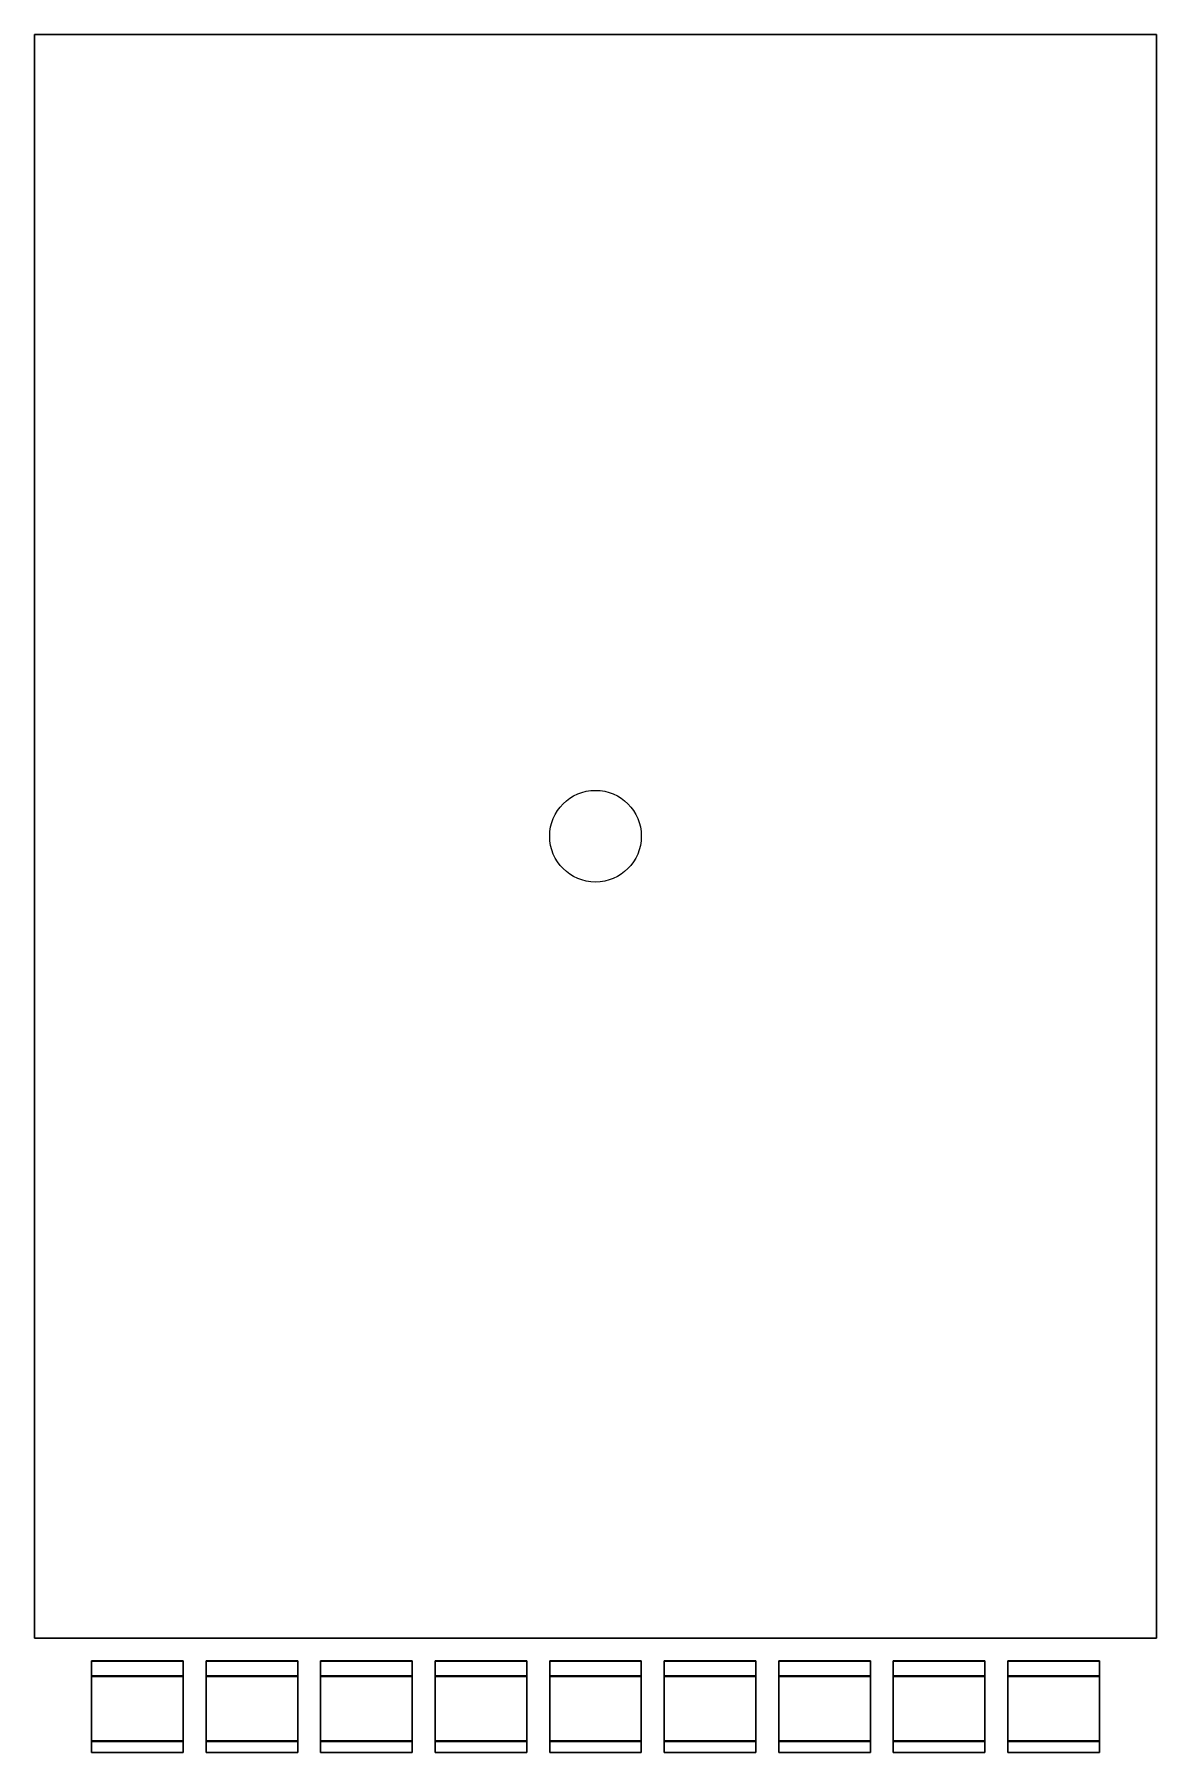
# Model space of a CAD drawing. Header units: metres. Extents: x -16.4 to 2.5, y -1.6 to 7.
# Drawn here: x -2.45 to 2.45, y -0.5 to 7 of the extents above; entities outside this region: 1.
import ezdxf

# ---------------------------------------------------------------- set-up
doc = ezdxf.new("R2010")
doc.units = ezdxf.units.M

msp = doc.modelspace()

# ---------------------------------------------------------------- linework, layer by layer
at = {"layer": 'Fixed Shading', "color": 9}
for points in [[(-1.8, -0.1002, -0.23651), (-2.2, -0.1002, -0.23651), (-2.2, -0.50014, -0.24349), (-1.8, -0.50014, -0.24349)], [(-1.8, -0.50014, -0.24349), (-2.2, -0.50014, -0.24349), (-2.2, -0.1002, -0.23651), (-1.8, -0.1002, -0.23651)], [(-2.2, -0.1002, -0.23651), (-2.2, -0.50021, -0.23949), (-2.2, -0.50014, -0.24349)], [(-2.2, -0.50014, -0.24349), (-2.2, -0.50021, -0.23949), (-2.2, -0.1002, -0.23651)], [(-1.8, -0.1002, -0.23651), (-2.2, -0.10027, -0.23251), (-2.2, -0.1002, -0.23651)], [(-2.2, -0.1002, -0.23651), (-2.2, -0.10027, -0.23251), (-1.8, -0.1002, -0.23651)], [(-1.8, -0.1002, 0.26349), (-2.2, -0.1002, 0.26349), (-2.2, -0.50014, 0.25651), (-1.8, -0.50014, 0.25651)], [(-1.8, -0.50014, 0.25651), (-2.2, -0.50014, 0.25651), (-2.2, -0.1002, 0.26349), (-1.8, -0.1002, 0.26349)], [(-2.2, -0.1002, 0.26349), (-2.2, -0.50021, 0.26051), (-2.2, -0.50014, 0.25651)], [(-2.2, -0.50014, 0.25651), (-2.2, -0.50021, 0.26051), (-2.2, -0.1002, 0.26349)], [(-1.8, -0.1002, 0.26349), (-2.2, -0.10027, 0.26749), (-2.2, -0.1002, 0.26349)], [(-2.2, -0.1002, 0.26349), (-2.2, -0.10027, 0.26749), (-1.8, -0.1002, 0.26349)], [(-1.8, -0.50021, -0.23949), (-2.2, -0.50021, -0.23949), (-2.2, -0.10027, -0.23251), (-1.8, -0.10027, -0.23251)], [(-1.8, -0.10027, -0.23251), (-2.2, -0.10027, -0.23251), (-2.2, -0.50021, -0.23949), (-1.8, -0.50021, -0.23949)], [(-1.8, -0.50021, 0.26051), (-2.2, -0.50021, 0.26051), (-2.2, -0.10027, 0.26749), (-1.8, -0.10027, 0.26749)], [(-1.8, -0.10027, 0.26749), (-2.2, -0.10027, 0.26749), (-2.2, -0.50021, 0.26051), (-1.8, -0.50021, 0.26051)], [(-1.8, -0.50014, -0.24349), (-1.8, -0.10027, -0.23251), (-1.8, -0.1002, -0.23651)], [(-1.8, -0.1002, -0.23651), (-1.8, -0.10027, -0.23251), (-1.8, -0.50014, -0.24349)], [(-1.8, -0.50014, 0.25651), (-1.8, -0.10027, 0.26749), (-1.8, -0.1002, 0.26349)], [(-1.8, -0.1002, 0.26349), (-1.8, -0.10027, 0.26749), (-1.8, -0.50014, 0.25651)], [(-1.3, -0.1002, -0.23651), (-1.7, -0.1002, -0.23651), (-1.7, -0.50014, -0.24349), (-1.3, -0.50014, -0.24349)], [(-1.3, -0.50014, -0.24349), (-1.7, -0.50014, -0.24349), (-1.7, -0.1002, -0.23651), (-1.3, -0.1002, -0.23651)], [(-1.7, -0.1002, -0.23651), (-1.7, -0.50021, -0.23949), (-1.7, -0.50014, -0.24349)], [(-1.7, -0.50014, -0.24349), (-1.7, -0.50021, -0.23949), (-1.7, -0.1002, -0.23651)], [(-1.3, -0.1002, -0.23651), (-1.7, -0.10027, -0.23251), (-1.7, -0.1002, -0.23651)], [(-1.7, -0.1002, -0.23651), (-1.7, -0.10027, -0.23251), (-1.3, -0.1002, -0.23651)], [(-1.3, -0.1002, 0.26349), (-1.7, -0.1002, 0.26349), (-1.7, -0.50014, 0.25651), (-1.3, -0.50014, 0.25651)], [(-1.3, -0.50014, 0.25651), (-1.7, -0.50014, 0.25651), (-1.7, -0.1002, 0.26349), (-1.3, -0.1002, 0.26349)], [(-1.7, -0.1002, 0.26349), (-1.7, -0.50021, 0.26051), (-1.7, -0.50014, 0.25651)], [(-1.7, -0.50014, 0.25651), (-1.7, -0.50021, 0.26051), (-1.7, -0.1002, 0.26349)], [(-1.3, -0.1002, 0.26349), (-1.7, -0.10027, 0.26749), (-1.7, -0.1002, 0.26349)], [(-1.7, -0.1002, 0.26349), (-1.7, -0.10027, 0.26749), (-1.3, -0.1002, 0.26349)], [(-1.3, -0.50021, -0.23949), (-1.7, -0.50021, -0.23949), (-1.7, -0.10027, -0.23251), (-1.3, -0.10027, -0.23251)], [(-1.3, -0.10027, -0.23251), (-1.7, -0.10027, -0.23251), (-1.7, -0.50021, -0.23949), (-1.3, -0.50021, -0.23949)], [(-1.3, -0.50021, 0.26051), (-1.7, -0.50021, 0.26051), (-1.7, -0.10027, 0.26749), (-1.3, -0.10027, 0.26749)], [(-1.3, -0.10027, 0.26749), (-1.7, -0.10027, 0.26749), (-1.7, -0.50021, 0.26051), (-1.3, -0.50021, 0.26051)], [(-1.3, -0.50014, -0.24349), (-1.3, -0.10027, -0.23251), (-1.3, -0.1002, -0.23651)], [(-1.3, -0.1002, -0.23651), (-1.3, -0.10027, -0.23251), (-1.3, -0.50014, -0.24349)], [(-1.3, -0.50014, 0.25651), (-1.3, -0.10027, 0.26749), (-1.3, -0.1002, 0.26349)], [(-1.3, -0.1002, 0.26349), (-1.3, -0.10027, 0.26749), (-1.3, -0.50014, 0.25651)], [(-0.8, -0.1002, -0.23651), (-1.2, -0.1002, -0.23651), (-1.2, -0.50014, -0.24349), (-0.8, -0.50014, -0.24349)], [(-0.8, -0.50014, -0.24349), (-1.2, -0.50014, -0.24349), (-1.2, -0.1002, -0.23651), (-0.8, -0.1002, -0.23651)], [(-1.2, -0.1002, -0.23651), (-1.2, -0.50021, -0.23949), (-1.2, -0.50014, -0.24349)], [(-1.2, -0.50014, -0.24349), (-1.2, -0.50021, -0.23949), (-1.2, -0.1002, -0.23651)], [(-0.8, -0.1002, -0.23651), (-1.2, -0.10027, -0.23251), (-1.2, -0.1002, -0.23651)], [(-1.2, -0.1002, -0.23651), (-1.2, -0.10027, -0.23251), (-0.8, -0.1002, -0.23651)], [(-0.8, -0.1002, 0.26349), (-1.2, -0.1002, 0.26349), (-1.2, -0.50014, 0.25651), (-0.8, -0.50014, 0.25651)], [(-0.8, -0.50014, 0.25651), (-1.2, -0.50014, 0.25651), (-1.2, -0.1002, 0.26349), (-0.8, -0.1002, 0.26349)], [(-1.2, -0.1002, 0.26349), (-1.2, -0.50021, 0.26051), (-1.2, -0.50014, 0.25651)], [(-1.2, -0.50014, 0.25651), (-1.2, -0.50021, 0.26051), (-1.2, -0.1002, 0.26349)], [(-0.8, -0.1002, 0.26349), (-1.2, -0.10027, 0.26749), (-1.2, -0.1002, 0.26349)], [(-1.2, -0.1002, 0.26349), (-1.2, -0.10027, 0.26749), (-0.8, -0.1002, 0.26349)], [(-0.8, -0.50021, -0.23949), (-1.2, -0.50021, -0.23949), (-1.2, -0.10027, -0.23251), (-0.8, -0.10027, -0.23251)], [(-0.8, -0.10027, -0.23251), (-1.2, -0.10027, -0.23251), (-1.2, -0.50021, -0.23949), (-0.8, -0.50021, -0.23949)], [(-0.8, -0.50021, 0.26051), (-1.2, -0.50021, 0.26051), (-1.2, -0.10027, 0.26749), (-0.8, -0.10027, 0.26749)], [(-0.8, -0.10027, 0.26749), (-1.2, -0.10027, 0.26749), (-1.2, -0.50021, 0.26051), (-0.8, -0.50021, 0.26051)], [(-0.8, -0.50014, -0.24349), (-0.8, -0.10027, -0.23251), (-0.8, -0.1002, -0.23651)], [(-0.8, -0.1002, -0.23651), (-0.8, -0.10027, -0.23251), (-0.8, -0.50014, -0.24349)], [(-0.8, -0.50014, 0.25651), (-0.8, -0.10027, 0.26749), (-0.8, -0.1002, 0.26349)], [(-0.8, -0.1002, 0.26349), (-0.8, -0.10027, 0.26749), (-0.8, -0.50014, 0.25651)], [(-0.3, -0.1002, -0.23651), (-0.7, -0.1002, -0.23651), (-0.7, -0.50014, -0.24349), (-0.3, -0.50014, -0.24349)], [(-0.3, -0.50014, -0.24349), (-0.7, -0.50014, -0.24349), (-0.7, -0.1002, -0.23651), (-0.3, -0.1002, -0.23651)], [(-0.7, -0.1002, -0.23651), (-0.7, -0.50021, -0.23949), (-0.7, -0.50014, -0.24349)], [(-0.7, -0.50014, -0.24349), (-0.7, -0.50021, -0.23949), (-0.7, -0.1002, -0.23651)], [(-0.3, -0.1002, -0.23651), (-0.7, -0.10027, -0.23251), (-0.7, -0.1002, -0.23651)], [(-0.7, -0.1002, -0.23651), (-0.7, -0.10027, -0.23251), (-0.3, -0.1002, -0.23651)], [(-0.3, -0.1002, 0.26349), (-0.7, -0.1002, 0.26349), (-0.7, -0.50014, 0.25651), (-0.3, -0.50014, 0.25651)], [(-0.3, -0.50014, 0.25651), (-0.7, -0.50014, 0.25651), (-0.7, -0.1002, 0.26349), (-0.3, -0.1002, 0.26349)], [(-0.7, -0.1002, 0.26349), (-0.7, -0.50021, 0.26051), (-0.7, -0.50014, 0.25651)], [(-0.7, -0.50014, 0.25651), (-0.7, -0.50021, 0.26051), (-0.7, -0.1002, 0.26349)], [(-0.3, -0.1002, 0.26349), (-0.7, -0.10027, 0.26749), (-0.7, -0.1002, 0.26349)], [(-0.7, -0.1002, 0.26349), (-0.7, -0.10027, 0.26749), (-0.3, -0.1002, 0.26349)], [(-0.3, -0.50021, -0.23949), (-0.7, -0.50021, -0.23949), (-0.7, -0.10027, -0.23251), (-0.3, -0.10027, -0.23251)], [(-0.3, -0.10027, -0.23251), (-0.7, -0.10027, -0.23251), (-0.7, -0.50021, -0.23949), (-0.3, -0.50021, -0.23949)], [(-0.3, -0.50021, 0.26051), (-0.7, -0.50021, 0.26051), (-0.7, -0.10027, 0.26749), (-0.3, -0.10027, 0.26749)], [(-0.3, -0.10027, 0.26749), (-0.7, -0.10027, 0.26749), (-0.7, -0.50021, 0.26051), (-0.3, -0.50021, 0.26051)], [(-0.3, -0.50014, -0.24349), (-0.3, -0.10027, -0.23251), (-0.3, -0.1002, -0.23651)], [(-0.3, -0.1002, -0.23651), (-0.3, -0.10027, -0.23251), (-0.3, -0.50014, -0.24349)], [(-0.3, -0.50014, 0.25651), (-0.3, -0.10027, 0.26749), (-0.3, -0.1002, 0.26349)], [(-0.3, -0.1002, 0.26349), (-0.3, -0.10027, 0.26749), (-0.3, -0.50014, 0.25651)], [(0.2, -0.1002, -0.23651), (-0.2, -0.1002, -0.23651), (-0.2, -0.50014, -0.24349), (0.2, -0.50014, -0.24349)], [(0.2, -0.50014, -0.24349), (-0.2, -0.50014, -0.24349), (-0.2, -0.1002, -0.23651), (0.2, -0.1002, -0.23651)], [(-0.2, -0.1002, -0.23651), (-0.2, -0.50021, -0.23949), (-0.2, -0.50014, -0.24349)], [(-0.2, -0.50014, -0.24349), (-0.2, -0.50021, -0.23949), (-0.2, -0.1002, -0.23651)], [(0.2, -0.1002, -0.23651), (-0.2, -0.10027, -0.23251), (-0.2, -0.1002, -0.23651)], [(-0.2, -0.1002, -0.23651), (-0.2, -0.10027, -0.23251), (0.2, -0.1002, -0.23651)], [(0.2, -0.1002, 0.26349), (-0.2, -0.1002, 0.26349), (-0.2, -0.50014, 0.25651), (0.2, -0.50014, 0.25651)], [(0.2, -0.50014, 0.25651), (-0.2, -0.50014, 0.25651), (-0.2, -0.1002, 0.26349), (0.2, -0.1002, 0.26349)], [(-0.2, -0.1002, 0.26349), (-0.2, -0.50021, 0.26051), (-0.2, -0.50014, 0.25651)], [(-0.2, -0.50014, 0.25651), (-0.2, -0.50021, 0.26051), (-0.2, -0.1002, 0.26349)], [(0.2, -0.1002, 0.26349), (-0.2, -0.10027, 0.26749), (-0.2, -0.1002, 0.26349)], [(-0.2, -0.1002, 0.26349), (-0.2, -0.10027, 0.26749), (0.2, -0.1002, 0.26349)], [(0.2, -0.50021, -0.23949), (-0.2, -0.50021, -0.23949), (-0.2, -0.10027, -0.23251), (0.2, -0.10027, -0.23251)], [(0.2, -0.10027, -0.23251), (-0.2, -0.10027, -0.23251), (-0.2, -0.50021, -0.23949), (0.2, -0.50021, -0.23949)], [(0.2, -0.50021, 0.26051), (-0.2, -0.50021, 0.26051), (-0.2, -0.10027, 0.26749), (0.2, -0.10027, 0.26749)], [(0.2, -0.10027, 0.26749), (-0.2, -0.10027, 0.26749), (-0.2, -0.50021, 0.26051), (0.2, -0.50021, 0.26051)], [(0.2, -0.50014, -0.24349), (0.2, -0.10027, -0.23251), (0.2, -0.1002, -0.23651)], [(0.2, -0.1002, -0.23651), (0.2, -0.10027, -0.23251), (0.2, -0.50014, -0.24349)], [(0.2, -0.50014, 0.25651), (0.2, -0.10027, 0.26749), (0.2, -0.1002, 0.26349)], [(0.2, -0.1002, 0.26349), (0.2, -0.10027, 0.26749), (0.2, -0.50014, 0.25651)], [(0.7, -0.1002, -0.23651), (0.3, -0.1002, -0.23651), (0.3, -0.50014, -0.24349), (0.7, -0.50014, -0.24349)], [(0.7, -0.50014, -0.24349), (0.3, -0.50014, -0.24349), (0.3, -0.1002, -0.23651), (0.7, -0.1002, -0.23651)], [(0.3, -0.1002, -0.23651), (0.3, -0.50021, -0.23949), (0.3, -0.50014, -0.24349)], [(0.3, -0.50014, -0.24349), (0.3, -0.50021, -0.23949), (0.3, -0.1002, -0.23651)], [(0.7, -0.1002, -0.23651), (0.3, -0.10027, -0.23251), (0.3, -0.1002, -0.23651)], [(0.3, -0.1002, -0.23651), (0.3, -0.10027, -0.23251), (0.7, -0.1002, -0.23651)], [(0.7, -0.1002, 0.26349), (0.3, -0.1002, 0.26349), (0.3, -0.50014, 0.25651), (0.7, -0.50014, 0.25651)], [(0.7, -0.50014, 0.25651), (0.3, -0.50014, 0.25651), (0.3, -0.1002, 0.26349), (0.7, -0.1002, 0.26349)], [(0.3, -0.1002, 0.26349), (0.3, -0.50021, 0.26051), (0.3, -0.50014, 0.25651)], [(0.3, -0.50014, 0.25651), (0.3, -0.50021, 0.26051), (0.3, -0.1002, 0.26349)], [(0.7, -0.1002, 0.26349), (0.3, -0.10027, 0.26749), (0.3, -0.1002, 0.26349)], [(0.3, -0.1002, 0.26349), (0.3, -0.10027, 0.26749), (0.7, -0.1002, 0.26349)], [(0.7, -0.50021, -0.23949), (0.3, -0.50021, -0.23949), (0.3, -0.10027, -0.23251), (0.7, -0.10027, -0.23251)], [(0.7, -0.10027, -0.23251), (0.3, -0.10027, -0.23251), (0.3, -0.50021, -0.23949), (0.7, -0.50021, -0.23949)], [(0.7, -0.50021, 0.26051), (0.3, -0.50021, 0.26051), (0.3, -0.10027, 0.26749), (0.7, -0.10027, 0.26749)], [(0.7, -0.10027, 0.26749), (0.3, -0.10027, 0.26749), (0.3, -0.50021, 0.26051), (0.7, -0.50021, 0.26051)], [(0.7, -0.50014, -0.24349), (0.7, -0.10027, -0.23251), (0.7, -0.1002, -0.23651)], [(0.7, -0.1002, -0.23651), (0.7, -0.10027, -0.23251), (0.7, -0.50014, -0.24349)], [(0.7, -0.50014, 0.25651), (0.7, -0.10027, 0.26749), (0.7, -0.1002, 0.26349)], [(0.7, -0.1002, 0.26349), (0.7, -0.10027, 0.26749), (0.7, -0.50014, 0.25651)], [(1.2, -0.1002, -0.23651), (0.8, -0.1002, -0.23651), (0.8, -0.50014, -0.24349), (1.2, -0.50014, -0.24349)], [(1.2, -0.50014, -0.24349), (0.8, -0.50014, -0.24349), (0.8, -0.1002, -0.23651), (1.2, -0.1002, -0.23651)], [(0.8, -0.1002, -0.23651), (0.8, -0.50021, -0.23949), (0.8, -0.50014, -0.24349)], [(0.8, -0.50014, -0.24349), (0.8, -0.50021, -0.23949), (0.8, -0.1002, -0.23651)], [(1.2, -0.1002, -0.23651), (0.8, -0.10027, -0.23251), (0.8, -0.1002, -0.23651)], [(0.8, -0.1002, -0.23651), (0.8, -0.10027, -0.23251), (1.2, -0.1002, -0.23651)], [(1.2, -0.1002, 0.26349), (0.8, -0.1002, 0.26349), (0.8, -0.50014, 0.25651), (1.2, -0.50014, 0.25651)], [(1.2, -0.50014, 0.25651), (0.8, -0.50014, 0.25651), (0.8, -0.1002, 0.26349), (1.2, -0.1002, 0.26349)], [(0.8, -0.1002, 0.26349), (0.8, -0.50021, 0.26051), (0.8, -0.50014, 0.25651)], [(0.8, -0.50014, 0.25651), (0.8, -0.50021, 0.26051), (0.8, -0.1002, 0.26349)], [(1.2, -0.1002, 0.26349), (0.8, -0.10027, 0.26749), (0.8, -0.1002, 0.26349)], [(0.8, -0.1002, 0.26349), (0.8, -0.10027, 0.26749), (1.2, -0.1002, 0.26349)], [(1.2, -0.50021, -0.23949), (0.8, -0.50021, -0.23949), (0.8, -0.10027, -0.23251), (1.2, -0.10027, -0.23251)], [(1.2, -0.10027, -0.23251), (0.8, -0.10027, -0.23251), (0.8, -0.50021, -0.23949), (1.2, -0.50021, -0.23949)], [(1.2, -0.50021, 0.26051), (0.8, -0.50021, 0.26051), (0.8, -0.10027, 0.26749), (1.2, -0.10027, 0.26749)], [(1.2, -0.10027, 0.26749), (0.8, -0.10027, 0.26749), (0.8, -0.50021, 0.26051), (1.2, -0.50021, 0.26051)], [(1.2, -0.50014, -0.24349), (1.2, -0.10027, -0.23251), (1.2, -0.1002, -0.23651)], [(1.2, -0.1002, -0.23651), (1.2, -0.10027, -0.23251), (1.2, -0.50014, -0.24349)], [(1.2, -0.50014, 0.25651), (1.2, -0.10027, 0.26749), (1.2, -0.1002, 0.26349)], [(1.2, -0.1002, 0.26349), (1.2, -0.10027, 0.26749), (1.2, -0.50014, 0.25651)], [(1.7, -0.1002, -0.23651), (1.3, -0.1002, -0.23651), (1.3, -0.50014, -0.24349), (1.7, -0.50014, -0.24349)], [(1.7, -0.50014, -0.24349), (1.3, -0.50014, -0.24349), (1.3, -0.1002, -0.23651), (1.7, -0.1002, -0.23651)], [(1.3, -0.1002, -0.23651), (1.3, -0.50021, -0.23949), (1.3, -0.50014, -0.24349)], [(1.3, -0.50014, -0.24349), (1.3, -0.50021, -0.23949), (1.3, -0.1002, -0.23651)], [(1.7, -0.1002, -0.23651), (1.3, -0.10027, -0.23251), (1.3, -0.1002, -0.23651)], [(1.3, -0.1002, -0.23651), (1.3, -0.10027, -0.23251), (1.7, -0.1002, -0.23651)], [(1.7, -0.1002, 0.26349), (1.3, -0.1002, 0.26349), (1.3, -0.50014, 0.25651), (1.7, -0.50014, 0.25651)], [(1.7, -0.50014, 0.25651), (1.3, -0.50014, 0.25651), (1.3, -0.1002, 0.26349), (1.7, -0.1002, 0.26349)], [(1.3, -0.1002, 0.26349), (1.3, -0.50021, 0.26051), (1.3, -0.50014, 0.25651)], [(1.3, -0.50014, 0.25651), (1.3, -0.50021, 0.26051), (1.3, -0.1002, 0.26349)], [(1.7, -0.1002, 0.26349), (1.3, -0.10027, 0.26749), (1.3, -0.1002, 0.26349)], [(1.3, -0.1002, 0.26349), (1.3, -0.10027, 0.26749), (1.7, -0.1002, 0.26349)], [(1.7, -0.50021, -0.23949), (1.3, -0.50021, -0.23949), (1.3, -0.10027, -0.23251), (1.7, -0.10027, -0.23251)], [(1.7, -0.10027, -0.23251), (1.3, -0.10027, -0.23251), (1.3, -0.50021, -0.23949), (1.7, -0.50021, -0.23949)], [(1.7, -0.50021, 0.26051), (1.3, -0.50021, 0.26051), (1.3, -0.10027, 0.26749), (1.7, -0.10027, 0.26749)], [(1.7, -0.10027, 0.26749), (1.3, -0.10027, 0.26749), (1.3, -0.50021, 0.26051), (1.7, -0.50021, 0.26051)], [(1.7, -0.50014, -0.24349), (1.7, -0.10027, -0.23251), (1.7, -0.1002, -0.23651)], [(1.7, -0.1002, -0.23651), (1.7, -0.10027, -0.23251), (1.7, -0.50014, -0.24349)], [(1.7, -0.50014, 0.25651), (1.7, -0.10027, 0.26749), (1.7, -0.1002, 0.26349)], [(1.7, -0.1002, 0.26349), (1.7, -0.10027, 0.26749), (1.7, -0.50014, 0.25651)], [(2.2, -0.1002, -0.23651), (1.8, -0.1002, -0.23651), (1.8, -0.50014, -0.24349), (2.2, -0.50014, -0.24349)], [(2.2, -0.50014, -0.24349), (1.8, -0.50014, -0.24349), (1.8, -0.1002, -0.23651), (2.2, -0.1002, -0.23651)], [(1.8, -0.1002, -0.23651), (1.8, -0.50021, -0.23949), (1.8, -0.50014, -0.24349)], [(1.8, -0.50014, -0.24349), (1.8, -0.50021, -0.23949), (1.8, -0.1002, -0.23651)], [(2.2, -0.1002, -0.23651), (1.8, -0.10027, -0.23251), (1.8, -0.1002, -0.23651)], [(1.8, -0.1002, -0.23651), (1.8, -0.10027, -0.23251), (2.2, -0.1002, -0.23651)], [(2.2, -0.1002, 0.26349), (1.8, -0.1002, 0.26349), (1.8, -0.50014, 0.25651), (2.2, -0.50014, 0.25651)], [(2.2, -0.50014, 0.25651), (1.8, -0.50014, 0.25651), (1.8, -0.1002, 0.26349), (2.2, -0.1002, 0.26349)], [(1.8, -0.1002, 0.26349), (1.8, -0.50021, 0.26051), (1.8, -0.50014, 0.25651)], [(1.8, -0.50014, 0.25651), (1.8, -0.50021, 0.26051), (1.8, -0.1002, 0.26349)], [(2.2, -0.1002, 0.26349), (1.8, -0.10027, 0.26749), (1.8, -0.1002, 0.26349)], [(1.8, -0.1002, 0.26349), (1.8, -0.10027, 0.26749), (2.2, -0.1002, 0.26349)], [(2.2, -0.50021, -0.23949), (1.8, -0.50021, -0.23949), (1.8, -0.10027, -0.23251), (2.2, -0.10027, -0.23251)], [(2.2, -0.10027, -0.23251), (1.8, -0.10027, -0.23251), (1.8, -0.50021, -0.23949), (2.2, -0.50021, -0.23949)], [(2.2, -0.50021, 0.26051), (1.8, -0.50021, 0.26051), (1.8, -0.10027, 0.26749), (2.2, -0.10027, 0.26749)], [(2.2, -0.10027, 0.26749), (1.8, -0.10027, 0.26749), (1.8, -0.50021, 0.26051), (2.2, -0.50021, 0.26051)], [(2.2, -0.50014, -0.24349), (2.2, -0.10027, -0.23251), (2.2, -0.1002, -0.23651)], [(2.2, -0.1002, -0.23651), (2.2, -0.10027, -0.23251), (2.2, -0.50014, -0.24349)], [(2.2, -0.50014, 0.25651), (2.2, -0.10027, 0.26749), (2.2, -0.1002, 0.26349)], [(2.2, -0.1002, 0.26349), (2.2, -0.10027, 0.26749), (2.2, -0.50014, 0.25651)], [(-1.8, -0.16565, -1.10151), (-2.2, -0.16565, -1.10151), (-2.2, -0.44849, -1.38435), (-1.8, -0.44849, -1.38435)], [(-1.8, -0.44849, -1.38435), (-2.2, -0.44849, -1.38435), (-2.2, -0.16565, -1.10151), (-1.8, -0.16565, -1.10151)], [(-2.2, -0.16565, -1.10151), (-2.2, -0.45132, -1.38152), (-2.2, -0.44849, -1.38435)], [(-2.2, -0.44849, -1.38435), (-2.2, -0.45132, -1.38152), (-2.2, -0.16565, -1.10151)], [(-1.8, -0.16565, -1.10151), (-2.2, -0.16848, -1.09868), (-2.2, -0.16565, -1.10151)], [(-2.2, -0.16565, -1.10151), (-2.2, -0.16848, -1.09868), (-1.8, -0.16565, -1.10151)], [(-1.8, -0.16565, -0.60151), (-2.2, -0.16565, -0.60151), (-2.2, -0.44849, -0.88435), (-1.8, -0.44849, -0.88435)], [(-1.8, -0.44849, -0.88435), (-2.2, -0.44849, -0.88435), (-2.2, -0.16565, -0.60151), (-1.8, -0.16565, -0.60151)], [(-2.2, -0.16565, -0.60151), (-2.2, -0.45132, -0.88152), (-2.2, -0.44849, -0.88435)], [(-2.2, -0.44849, -0.88435), (-2.2, -0.45132, -0.88152), (-2.2, -0.16565, -0.60151)], [(-1.8, -0.16565, -0.60151), (-2.2, -0.16848, -0.59868), (-2.2, -0.16565, -0.60151)], [(-2.2, -0.16565, -0.60151), (-2.2, -0.16848, -0.59868), (-1.8, -0.16565, -0.60151)], [(-1.8, -0.16565, 0.89849), (-2.2, -0.16565, 0.89849), (-2.2, -0.44849, 0.61565), (-1.8, -0.44849, 0.61565)], [(-1.8, -0.44849, 0.61565), (-2.2, -0.44849, 0.61565), (-2.2, -0.16565, 0.89849), (-1.8, -0.16565, 0.89849)], [(-2.2, -0.16565, 0.89849), (-2.2, -0.45132, 0.61848), (-2.2, -0.44849, 0.61565)], [(-2.2, -0.44849, 0.61565), (-2.2, -0.45132, 0.61848), (-2.2, -0.16565, 0.89849)], [(-1.8, -0.16565, 0.89849), (-2.2, -0.16848, 0.90132), (-2.2, -0.16565, 0.89849)], [(-2.2, -0.16565, 0.89849), (-2.2, -0.16848, 0.90132), (-1.8, -0.16565, 0.89849)], [(-1.8, -0.16565, 1.39849), (-2.2, -0.16565, 1.39849), (-2.2, -0.44849, 1.11565), (-1.8, -0.44849, 1.11565)], [(-1.8, -0.44849, 1.11565), (-2.2, -0.44849, 1.11565), (-2.2, -0.16565, 1.39849), (-1.8, -0.16565, 1.39849)], [(-2.2, -0.16565, 1.39849), (-2.2, -0.45132, 1.11848), (-2.2, -0.44849, 1.11565)], [(-2.2, -0.44849, 1.11565), (-2.2, -0.45132, 1.11848), (-2.2, -0.16565, 1.39849)], [(-1.8, -0.16565, 1.39849), (-2.2, -0.16848, 1.40132), (-2.2, -0.16565, 1.39849)], [(-2.2, -0.16565, 1.39849), (-2.2, -0.16848, 1.40132), (-1.8, -0.16565, 1.39849)], [(-1.8, -0.45132, -1.38152), (-2.2, -0.45132, -1.38152), (-2.2, -0.16848, -1.09868), (-1.8, -0.16848, -1.09868)], [(-1.8, -0.16848, -1.09868), (-2.2, -0.16848, -1.09868), (-2.2, -0.45132, -1.38152), (-1.8, -0.45132, -1.38152)], [(-1.8, -0.45132, -0.88152), (-2.2, -0.45132, -0.88152), (-2.2, -0.16848, -0.59868), (-1.8, -0.16848, -0.59868)], [(-1.8, -0.16848, -0.59868), (-2.2, -0.16848, -0.59868), (-2.2, -0.45132, -0.88152), (-1.8, -0.45132, -0.88152)], [(-1.8, -0.45132, 0.61848), (-2.2, -0.45132, 0.61848), (-2.2, -0.16848, 0.90132), (-1.8, -0.16848, 0.90132)], [(-1.8, -0.16848, 0.90132), (-2.2, -0.16848, 0.90132), (-2.2, -0.45132, 0.61848), (-1.8, -0.45132, 0.61848)], [(-1.8, -0.45132, 1.11848), (-2.2, -0.45132, 1.11848), (-2.2, -0.16848, 1.40132), (-1.8, -0.16848, 1.40132)], [(-1.8, -0.16848, 1.40132), (-2.2, -0.16848, 1.40132), (-2.2, -0.45132, 1.11848), (-1.8, -0.45132, 1.11848)], [(-1.8, -0.44849, -1.38435), (-1.8, -0.16848, -1.09868), (-1.8, -0.16565, -1.10151)], [(-1.8, -0.16565, -1.10151), (-1.8, -0.16848, -1.09868), (-1.8, -0.44849, -1.38435)], [(-1.8, -0.44849, -0.88435), (-1.8, -0.16848, -0.59868), (-1.8, -0.16565, -0.60151)], [(-1.8, -0.16565, -0.60151), (-1.8, -0.16848, -0.59868), (-1.8, -0.44849, -0.88435)], [(-1.8, -0.44849, 0.61565), (-1.8, -0.16848, 0.90132), (-1.8, -0.16565, 0.89849)], [(-1.8, -0.16565, 0.89849), (-1.8, -0.16848, 0.90132), (-1.8, -0.44849, 0.61565)], [(-1.8, -0.44849, 1.11565), (-1.8, -0.16848, 1.40132), (-1.8, -0.16565, 1.39849)], [(-1.8, -0.16565, 1.39849), (-1.8, -0.16848, 1.40132), (-1.8, -0.44849, 1.11565)], [(-1.3, -0.16565, -1.10151), (-1.7, -0.16565, -1.10151), (-1.7, -0.44849, -1.38435), (-1.3, -0.44849, -1.38435)], [(-1.3, -0.44849, -1.38435), (-1.7, -0.44849, -1.38435), (-1.7, -0.16565, -1.10151), (-1.3, -0.16565, -1.10151)], [(-1.7, -0.16565, -1.10151), (-1.7, -0.45132, -1.38152), (-1.7, -0.44849, -1.38435)], [(-1.7, -0.44849, -1.38435), (-1.7, -0.45132, -1.38152), (-1.7, -0.16565, -1.10151)], [(-1.3, -0.16565, -1.10151), (-1.7, -0.16848, -1.09868), (-1.7, -0.16565, -1.10151)], [(-1.7, -0.16565, -1.10151), (-1.7, -0.16848, -1.09868), (-1.3, -0.16565, -1.10151)], [(-1.3, -0.16565, -0.60151), (-1.7, -0.16565, -0.60151), (-1.7, -0.44849, -0.88435), (-1.3, -0.44849, -0.88435)], [(-1.3, -0.44849, -0.88435), (-1.7, -0.44849, -0.88435), (-1.7, -0.16565, -0.60151), (-1.3, -0.16565, -0.60151)], [(-1.7, -0.16565, -0.60151), (-1.7, -0.45132, -0.88152), (-1.7, -0.44849, -0.88435)], [(-1.7, -0.44849, -0.88435), (-1.7, -0.45132, -0.88152), (-1.7, -0.16565, -0.60151)], [(-1.3, -0.16565, -0.60151), (-1.7, -0.16848, -0.59868), (-1.7, -0.16565, -0.60151)], [(-1.7, -0.16565, -0.60151), (-1.7, -0.16848, -0.59868), (-1.3, -0.16565, -0.60151)], [(-1.3, -0.16565, 0.89849), (-1.7, -0.16565, 0.89849), (-1.7, -0.44849, 0.61565), (-1.3, -0.44849, 0.61565)], [(-1.3, -0.44849, 0.61565), (-1.7, -0.44849, 0.61565), (-1.7, -0.16565, 0.89849), (-1.3, -0.16565, 0.89849)], [(-1.7, -0.16565, 0.89849), (-1.7, -0.45132, 0.61848), (-1.7, -0.44849, 0.61565)], [(-1.7, -0.44849, 0.61565), (-1.7, -0.45132, 0.61848), (-1.7, -0.16565, 0.89849)], [(-1.3, -0.16565, 0.89849), (-1.7, -0.16848, 0.90132), (-1.7, -0.16565, 0.89849)], [(-1.7, -0.16565, 0.89849), (-1.7, -0.16848, 0.90132), (-1.3, -0.16565, 0.89849)], [(-1.3, -0.16565, 1.39849), (-1.7, -0.16565, 1.39849), (-1.7, -0.44849, 1.11565), (-1.3, -0.44849, 1.11565)], [(-1.3, -0.44849, 1.11565), (-1.7, -0.44849, 1.11565), (-1.7, -0.16565, 1.39849), (-1.3, -0.16565, 1.39849)], [(-1.7, -0.16565, 1.39849), (-1.7, -0.45132, 1.11848), (-1.7, -0.44849, 1.11565)], [(-1.7, -0.44849, 1.11565), (-1.7, -0.45132, 1.11848), (-1.7, -0.16565, 1.39849)], [(-1.3, -0.16565, 1.39849), (-1.7, -0.16848, 1.40132), (-1.7, -0.16565, 1.39849)], [(-1.7, -0.16565, 1.39849), (-1.7, -0.16848, 1.40132), (-1.3, -0.16565, 1.39849)], [(-1.3, -0.45132, -1.38152), (-1.7, -0.45132, -1.38152), (-1.7, -0.16848, -1.09868), (-1.3, -0.16848, -1.09868)], [(-1.3, -0.16848, -1.09868), (-1.7, -0.16848, -1.09868), (-1.7, -0.45132, -1.38152), (-1.3, -0.45132, -1.38152)], [(-1.3, -0.45132, -0.88152), (-1.7, -0.45132, -0.88152), (-1.7, -0.16848, -0.59868), (-1.3, -0.16848, -0.59868)], [(-1.3, -0.16848, -0.59868), (-1.7, -0.16848, -0.59868), (-1.7, -0.45132, -0.88152), (-1.3, -0.45132, -0.88152)], [(-1.3, -0.45132, 0.61848), (-1.7, -0.45132, 0.61848), (-1.7, -0.16848, 0.90132), (-1.3, -0.16848, 0.90132)], [(-1.3, -0.16848, 0.90132), (-1.7, -0.16848, 0.90132), (-1.7, -0.45132, 0.61848), (-1.3, -0.45132, 0.61848)], [(-1.3, -0.45132, 1.11848), (-1.7, -0.45132, 1.11848), (-1.7, -0.16848, 1.40132), (-1.3, -0.16848, 1.40132)], [(-1.3, -0.16848, 1.40132), (-1.7, -0.16848, 1.40132), (-1.7, -0.45132, 1.11848), (-1.3, -0.45132, 1.11848)], [(-1.3, -0.44849, -1.38435), (-1.3, -0.16848, -1.09868), (-1.3, -0.16565, -1.10151)], [(-1.3, -0.16565, -1.10151), (-1.3, -0.16848, -1.09868), (-1.3, -0.44849, -1.38435)], [(-1.3, -0.44849, -0.88435), (-1.3, -0.16848, -0.59868), (-1.3, -0.16565, -0.60151)], [(-1.3, -0.16565, -0.60151), (-1.3, -0.16848, -0.59868), (-1.3, -0.44849, -0.88435)], [(-1.3, -0.44849, 0.61565), (-1.3, -0.16848, 0.90132), (-1.3, -0.16565, 0.89849)], [(-1.3, -0.16565, 0.89849), (-1.3, -0.16848, 0.90132), (-1.3, -0.44849, 0.61565)], [(-1.3, -0.44849, 1.11565), (-1.3, -0.16848, 1.40132), (-1.3, -0.16565, 1.39849)], [(-1.3, -0.16565, 1.39849), (-1.3, -0.16848, 1.40132), (-1.3, -0.44849, 1.11565)], [(-0.8, -0.16565, -1.10151), (-1.2, -0.16565, -1.10151), (-1.2, -0.44849, -1.38435), (-0.8, -0.44849, -1.38435)], [(-0.8, -0.44849, -1.38435), (-1.2, -0.44849, -1.38435), (-1.2, -0.16565, -1.10151), (-0.8, -0.16565, -1.10151)], [(-1.2, -0.16565, -1.10151), (-1.2, -0.45132, -1.38152), (-1.2, -0.44849, -1.38435)], [(-1.2, -0.44849, -1.38435), (-1.2, -0.45132, -1.38152), (-1.2, -0.16565, -1.10151)], [(-0.8, -0.16565, -1.10151), (-1.2, -0.16848, -1.09868), (-1.2, -0.16565, -1.10151)], [(-1.2, -0.16565, -1.10151), (-1.2, -0.16848, -1.09868), (-0.8, -0.16565, -1.10151)], [(-0.8, -0.16565, -0.60151), (-1.2, -0.16565, -0.60151), (-1.2, -0.44849, -0.88435), (-0.8, -0.44849, -0.88435)], [(-0.8, -0.44849, -0.88435), (-1.2, -0.44849, -0.88435), (-1.2, -0.16565, -0.60151), (-0.8, -0.16565, -0.60151)], [(-1.2, -0.16565, -0.60151), (-1.2, -0.45132, -0.88152), (-1.2, -0.44849, -0.88435)], [(-1.2, -0.44849, -0.88435), (-1.2, -0.45132, -0.88152), (-1.2, -0.16565, -0.60151)], [(-0.8, -0.16565, -0.60151), (-1.2, -0.16848, -0.59868), (-1.2, -0.16565, -0.60151)], [(-1.2, -0.16565, -0.60151), (-1.2, -0.16848, -0.59868), (-0.8, -0.16565, -0.60151)], [(-0.8, -0.16565, 0.89849), (-1.2, -0.16565, 0.89849), (-1.2, -0.44849, 0.61565), (-0.8, -0.44849, 0.61565)], [(-0.8, -0.44849, 0.61565), (-1.2, -0.44849, 0.61565), (-1.2, -0.16565, 0.89849), (-0.8, -0.16565, 0.89849)], [(-1.2, -0.16565, 0.89849), (-1.2, -0.45132, 0.61848), (-1.2, -0.44849, 0.61565)], [(-1.2, -0.44849, 0.61565), (-1.2, -0.45132, 0.61848), (-1.2, -0.16565, 0.89849)], [(-0.8, -0.16565, 0.89849), (-1.2, -0.16848, 0.90132), (-1.2, -0.16565, 0.89849)], [(-1.2, -0.16565, 0.89849), (-1.2, -0.16848, 0.90132), (-0.8, -0.16565, 0.89849)], [(-0.8, -0.16565, 1.39849), (-1.2, -0.16565, 1.39849), (-1.2, -0.44849, 1.11565), (-0.8, -0.44849, 1.11565)], [(-0.8, -0.44849, 1.11565), (-1.2, -0.44849, 1.11565), (-1.2, -0.16565, 1.39849), (-0.8, -0.16565, 1.39849)], [(-1.2, -0.16565, 1.39849), (-1.2, -0.45132, 1.11848), (-1.2, -0.44849, 1.11565)], [(-1.2, -0.44849, 1.11565), (-1.2, -0.45132, 1.11848), (-1.2, -0.16565, 1.39849)], [(-0.8, -0.16565, 1.39849), (-1.2, -0.16848, 1.40132), (-1.2, -0.16565, 1.39849)], [(-1.2, -0.16565, 1.39849), (-1.2, -0.16848, 1.40132), (-0.8, -0.16565, 1.39849)], [(-0.8, -0.45132, -1.38152), (-1.2, -0.45132, -1.38152), (-1.2, -0.16848, -1.09868), (-0.8, -0.16848, -1.09868)], [(-0.8, -0.16848, -1.09868), (-1.2, -0.16848, -1.09868), (-1.2, -0.45132, -1.38152), (-0.8, -0.45132, -1.38152)], [(-0.8, -0.45132, -0.88152), (-1.2, -0.45132, -0.88152), (-1.2, -0.16848, -0.59868), (-0.8, -0.16848, -0.59868)], [(-0.8, -0.16848, -0.59868), (-1.2, -0.16848, -0.59868), (-1.2, -0.45132, -0.88152), (-0.8, -0.45132, -0.88152)], [(-0.8, -0.45132, 0.61848), (-1.2, -0.45132, 0.61848), (-1.2, -0.16848, 0.90132), (-0.8, -0.16848, 0.90132)], [(-0.8, -0.16848, 0.90132), (-1.2, -0.16848, 0.90132), (-1.2, -0.45132, 0.61848), (-0.8, -0.45132, 0.61848)], [(-0.8, -0.45132, 1.11848), (-1.2, -0.45132, 1.11848), (-1.2, -0.16848, 1.40132), (-0.8, -0.16848, 1.40132)], [(-0.8, -0.16848, 1.40132), (-1.2, -0.16848, 1.40132), (-1.2, -0.45132, 1.11848), (-0.8, -0.45132, 1.11848)], [(-0.8, -0.44849, -1.38435), (-0.8, -0.16848, -1.09868), (-0.8, -0.16565, -1.10151)], [(-0.8, -0.16565, -1.10151), (-0.8, -0.16848, -1.09868), (-0.8, -0.44849, -1.38435)], [(-0.8, -0.44849, -0.88435), (-0.8, -0.16848, -0.59868), (-0.8, -0.16565, -0.60151)], [(-0.8, -0.16565, -0.60151), (-0.8, -0.16848, -0.59868), (-0.8, -0.44849, -0.88435)], [(-0.8, -0.44849, 0.61565), (-0.8, -0.16848, 0.90132), (-0.8, -0.16565, 0.89849)], [(-0.8, -0.16565, 0.89849), (-0.8, -0.16848, 0.90132), (-0.8, -0.44849, 0.61565)], [(-0.8, -0.44849, 1.11565), (-0.8, -0.16848, 1.40132), (-0.8, -0.16565, 1.39849)], [(-0.8, -0.16565, 1.39849), (-0.8, -0.16848, 1.40132), (-0.8, -0.44849, 1.11565)], [(-0.3, -0.16565, -1.10151), (-0.7, -0.16565, -1.10151), (-0.7, -0.44849, -1.38435), (-0.3, -0.44849, -1.38435)], [(-0.3, -0.44849, -1.38435), (-0.7, -0.44849, -1.38435), (-0.7, -0.16565, -1.10151), (-0.3, -0.16565, -1.10151)], [(-0.7, -0.16565, -1.10151), (-0.7, -0.45132, -1.38152), (-0.7, -0.44849, -1.38435)], [(-0.7, -0.44849, -1.38435), (-0.7, -0.45132, -1.38152), (-0.7, -0.16565, -1.10151)], [(-0.3, -0.16565, -1.10151), (-0.7, -0.16848, -1.09868), (-0.7, -0.16565, -1.10151)], [(-0.7, -0.16565, -1.10151), (-0.7, -0.16848, -1.09868), (-0.3, -0.16565, -1.10151)], [(-0.3, -0.16565, -0.60151), (-0.7, -0.16565, -0.60151), (-0.7, -0.44849, -0.88435), (-0.3, -0.44849, -0.88435)], [(-0.3, -0.44849, -0.88435), (-0.7, -0.44849, -0.88435), (-0.7, -0.16565, -0.60151), (-0.3, -0.16565, -0.60151)], [(-0.7, -0.16565, -0.60151), (-0.7, -0.45132, -0.88152), (-0.7, -0.44849, -0.88435)], [(-0.7, -0.44849, -0.88435), (-0.7, -0.45132, -0.88152), (-0.7, -0.16565, -0.60151)], [(-0.3, -0.16565, -0.60151), (-0.7, -0.16848, -0.59868), (-0.7, -0.16565, -0.60151)], [(-0.7, -0.16565, -0.60151), (-0.7, -0.16848, -0.59868), (-0.3, -0.16565, -0.60151)], [(-0.3, -0.16565, 0.89849), (-0.7, -0.16565, 0.89849), (-0.7, -0.44849, 0.61565), (-0.3, -0.44849, 0.61565)], [(-0.3, -0.44849, 0.61565), (-0.7, -0.44849, 0.61565), (-0.7, -0.16565, 0.89849), (-0.3, -0.16565, 0.89849)], [(-0.7, -0.16565, 0.89849), (-0.7, -0.45132, 0.61848), (-0.7, -0.44849, 0.61565)], [(-0.7, -0.44849, 0.61565), (-0.7, -0.45132, 0.61848), (-0.7, -0.16565, 0.89849)], [(-0.3, -0.16565, 0.89849), (-0.7, -0.16848, 0.90132), (-0.7, -0.16565, 0.89849)], [(-0.7, -0.16565, 0.89849), (-0.7, -0.16848, 0.90132), (-0.3, -0.16565, 0.89849)], [(-0.3, -0.16565, 1.39849), (-0.7, -0.16565, 1.39849), (-0.7, -0.44849, 1.11565), (-0.3, -0.44849, 1.11565)], [(-0.3, -0.44849, 1.11565), (-0.7, -0.44849, 1.11565), (-0.7, -0.16565, 1.39849), (-0.3, -0.16565, 1.39849)], [(-0.7, -0.16565, 1.39849), (-0.7, -0.45132, 1.11848), (-0.7, -0.44849, 1.11565)], [(-0.7, -0.44849, 1.11565), (-0.7, -0.45132, 1.11848), (-0.7, -0.16565, 1.39849)], [(-0.3, -0.16565, 1.39849), (-0.7, -0.16848, 1.40132), (-0.7, -0.16565, 1.39849)], [(-0.7, -0.16565, 1.39849), (-0.7, -0.16848, 1.40132), (-0.3, -0.16565, 1.39849)], [(-0.3, -0.45132, -1.38152), (-0.7, -0.45132, -1.38152), (-0.7, -0.16848, -1.09868), (-0.3, -0.16848, -1.09868)], [(-0.3, -0.16848, -1.09868), (-0.7, -0.16848, -1.09868), (-0.7, -0.45132, -1.38152), (-0.3, -0.45132, -1.38152)], [(-0.3, -0.45132, -0.88152), (-0.7, -0.45132, -0.88152), (-0.7, -0.16848, -0.59868), (-0.3, -0.16848, -0.59868)], [(-0.3, -0.16848, -0.59868), (-0.7, -0.16848, -0.59868), (-0.7, -0.45132, -0.88152), (-0.3, -0.45132, -0.88152)], [(-0.3, -0.45132, 0.61848), (-0.7, -0.45132, 0.61848), (-0.7, -0.16848, 0.90132), (-0.3, -0.16848, 0.90132)], [(-0.3, -0.16848, 0.90132), (-0.7, -0.16848, 0.90132), (-0.7, -0.45132, 0.61848), (-0.3, -0.45132, 0.61848)], [(-0.3, -0.45132, 1.11848), (-0.7, -0.45132, 1.11848), (-0.7, -0.16848, 1.40132), (-0.3, -0.16848, 1.40132)], [(-0.3, -0.16848, 1.40132), (-0.7, -0.16848, 1.40132), (-0.7, -0.45132, 1.11848), (-0.3, -0.45132, 1.11848)], [(-0.3, -0.44849, -1.38435), (-0.3, -0.16848, -1.09868), (-0.3, -0.16565, -1.10151)], [(-0.3, -0.16565, -1.10151), (-0.3, -0.16848, -1.09868), (-0.3, -0.44849, -1.38435)], [(-0.3, -0.44849, -0.88435), (-0.3, -0.16848, -0.59868), (-0.3, -0.16565, -0.60151)], [(-0.3, -0.16565, -0.60151), (-0.3, -0.16848, -0.59868), (-0.3, -0.44849, -0.88435)], [(-0.3, -0.44849, 0.61565), (-0.3, -0.16848, 0.90132), (-0.3, -0.16565, 0.89849)], [(-0.3, -0.16565, 0.89849), (-0.3, -0.16848, 0.90132), (-0.3, -0.44849, 0.61565)], [(-0.3, -0.44849, 1.11565), (-0.3, -0.16848, 1.40132), (-0.3, -0.16565, 1.39849)], [(-0.3, -0.16565, 1.39849), (-0.3, -0.16848, 1.40132), (-0.3, -0.44849, 1.11565)], [(0.2, -0.16565, -1.10151), (-0.2, -0.16565, -1.10151), (-0.2, -0.44849, -1.38435), (0.2, -0.44849, -1.38435)], [(0.2, -0.44849, -1.38435), (-0.2, -0.44849, -1.38435), (-0.2, -0.16565, -1.10151), (0.2, -0.16565, -1.10151)], [(-0.2, -0.16565, -1.10151), (-0.2, -0.45132, -1.38152), (-0.2, -0.44849, -1.38435)], [(-0.2, -0.44849, -1.38435), (-0.2, -0.45132, -1.38152), (-0.2, -0.16565, -1.10151)], [(0.2, -0.16565, -1.10151), (-0.2, -0.16848, -1.09868), (-0.2, -0.16565, -1.10151)], [(-0.2, -0.16565, -1.10151), (-0.2, -0.16848, -1.09868), (0.2, -0.16565, -1.10151)], [(0.2, -0.16565, -0.60151), (-0.2, -0.16565, -0.60151), (-0.2, -0.44849, -0.88435), (0.2, -0.44849, -0.88435)], [(0.2, -0.44849, -0.88435), (-0.2, -0.44849, -0.88435), (-0.2, -0.16565, -0.60151), (0.2, -0.16565, -0.60151)], [(-0.2, -0.16565, -0.60151), (-0.2, -0.45132, -0.88152), (-0.2, -0.44849, -0.88435)], [(-0.2, -0.44849, -0.88435), (-0.2, -0.45132, -0.88152), (-0.2, -0.16565, -0.60151)], [(0.2, -0.16565, -0.60151), (-0.2, -0.16848, -0.59868), (-0.2, -0.16565, -0.60151)], [(-0.2, -0.16565, -0.60151), (-0.2, -0.16848, -0.59868), (0.2, -0.16565, -0.60151)], [(0.2, -0.16565, 0.89849), (-0.2, -0.16565, 0.89849), (-0.2, -0.44849, 0.61565), (0.2, -0.44849, 0.61565)], [(0.2, -0.44849, 0.61565), (-0.2, -0.44849, 0.61565), (-0.2, -0.16565, 0.89849), (0.2, -0.16565, 0.89849)], [(-0.2, -0.16565, 0.89849), (-0.2, -0.45132, 0.61848), (-0.2, -0.44849, 0.61565)], [(-0.2, -0.44849, 0.61565), (-0.2, -0.45132, 0.61848), (-0.2, -0.16565, 0.89849)], [(0.2, -0.16565, 0.89849), (-0.2, -0.16848, 0.90132), (-0.2, -0.16565, 0.89849)], [(-0.2, -0.16565, 0.89849), (-0.2, -0.16848, 0.90132), (0.2, -0.16565, 0.89849)], [(0.2, -0.16565, 1.39849), (-0.2, -0.16565, 1.39849), (-0.2, -0.44849, 1.11565), (0.2, -0.44849, 1.11565)], [(0.2, -0.44849, 1.11565), (-0.2, -0.44849, 1.11565), (-0.2, -0.16565, 1.39849), (0.2, -0.16565, 1.39849)], [(-0.2, -0.16565, 1.39849), (-0.2, -0.45132, 1.11848), (-0.2, -0.44849, 1.11565)], [(-0.2, -0.44849, 1.11565), (-0.2, -0.45132, 1.11848), (-0.2, -0.16565, 1.39849)], [(0.2, -0.16565, 1.39849), (-0.2, -0.16848, 1.40132), (-0.2, -0.16565, 1.39849)], [(-0.2, -0.16565, 1.39849), (-0.2, -0.16848, 1.40132), (0.2, -0.16565, 1.39849)], [(0.2, -0.45132, -1.38152), (-0.2, -0.45132, -1.38152), (-0.2, -0.16848, -1.09868), (0.2, -0.16848, -1.09868)], [(0.2, -0.16848, -1.09868), (-0.2, -0.16848, -1.09868), (-0.2, -0.45132, -1.38152), (0.2, -0.45132, -1.38152)], [(0.2, -0.45132, -0.88152), (-0.2, -0.45132, -0.88152), (-0.2, -0.16848, -0.59868), (0.2, -0.16848, -0.59868)], [(0.2, -0.16848, -0.59868), (-0.2, -0.16848, -0.59868), (-0.2, -0.45132, -0.88152), (0.2, -0.45132, -0.88152)], [(0.2, -0.45132, 0.61848), (-0.2, -0.45132, 0.61848), (-0.2, -0.16848, 0.90132), (0.2, -0.16848, 0.90132)], [(0.2, -0.16848, 0.90132), (-0.2, -0.16848, 0.90132), (-0.2, -0.45132, 0.61848), (0.2, -0.45132, 0.61848)], [(0.2, -0.45132, 1.11848), (-0.2, -0.45132, 1.11848), (-0.2, -0.16848, 1.40132), (0.2, -0.16848, 1.40132)], [(0.2, -0.16848, 1.40132), (-0.2, -0.16848, 1.40132), (-0.2, -0.45132, 1.11848), (0.2, -0.45132, 1.11848)], [(0.2, -0.44849, -1.38435), (0.2, -0.16848, -1.09868), (0.2, -0.16565, -1.10151)], [(0.2, -0.16565, -1.10151), (0.2, -0.16848, -1.09868), (0.2, -0.44849, -1.38435)], [(0.2, -0.44849, -0.88435), (0.2, -0.16848, -0.59868), (0.2, -0.16565, -0.60151)], [(0.2, -0.16565, -0.60151), (0.2, -0.16848, -0.59868), (0.2, -0.44849, -0.88435)], [(0.2, -0.44849, 0.61565), (0.2, -0.16848, 0.90132), (0.2, -0.16565, 0.89849)], [(0.2, -0.16565, 0.89849), (0.2, -0.16848, 0.90132), (0.2, -0.44849, 0.61565)], [(0.2, -0.44849, 1.11565), (0.2, -0.16848, 1.40132), (0.2, -0.16565, 1.39849)], [(0.2, -0.16565, 1.39849), (0.2, -0.16848, 1.40132), (0.2, -0.44849, 1.11565)], [(0.7, -0.16565, -1.10151), (0.3, -0.16565, -1.10151), (0.3, -0.44849, -1.38435), (0.7, -0.44849, -1.38435)], [(0.7, -0.44849, -1.38435), (0.3, -0.44849, -1.38435), (0.3, -0.16565, -1.10151), (0.7, -0.16565, -1.10151)], [(0.3, -0.16565, -1.10151), (0.3, -0.45132, -1.38152), (0.3, -0.44849, -1.38435)], [(0.3, -0.44849, -1.38435), (0.3, -0.45132, -1.38152), (0.3, -0.16565, -1.10151)], [(0.7, -0.16565, -1.10151), (0.3, -0.16848, -1.09868), (0.3, -0.16565, -1.10151)], [(0.3, -0.16565, -1.10151), (0.3, -0.16848, -1.09868), (0.7, -0.16565, -1.10151)], [(0.7, -0.16565, -0.60151), (0.3, -0.16565, -0.60151), (0.3, -0.44849, -0.88435), (0.7, -0.44849, -0.88435)], [(0.7, -0.44849, -0.88435), (0.3, -0.44849, -0.88435), (0.3, -0.16565, -0.60151), (0.7, -0.16565, -0.60151)], [(0.3, -0.16565, -0.60151), (0.3, -0.45132, -0.88152), (0.3, -0.44849, -0.88435)], [(0.3, -0.44849, -0.88435), (0.3, -0.45132, -0.88152), (0.3, -0.16565, -0.60151)], [(0.7, -0.16565, -0.60151), (0.3, -0.16848, -0.59868), (0.3, -0.16565, -0.60151)], [(0.3, -0.16565, -0.60151), (0.3, -0.16848, -0.59868), (0.7, -0.16565, -0.60151)], [(0.7, -0.16565, 0.89849), (0.3, -0.16565, 0.89849), (0.3, -0.44849, 0.61565), (0.7, -0.44849, 0.61565)], [(0.7, -0.44849, 0.61565), (0.3, -0.44849, 0.61565), (0.3, -0.16565, 0.89849), (0.7, -0.16565, 0.89849)], [(0.3, -0.16565, 0.89849), (0.3, -0.45132, 0.61848), (0.3, -0.44849, 0.61565)], [(0.3, -0.44849, 0.61565), (0.3, -0.45132, 0.61848), (0.3, -0.16565, 0.89849)], [(0.7, -0.16565, 0.89849), (0.3, -0.16848, 0.90132), (0.3, -0.16565, 0.89849)], [(0.3, -0.16565, 0.89849), (0.3, -0.16848, 0.90132), (0.7, -0.16565, 0.89849)], [(0.7, -0.16565, 1.39849), (0.3, -0.16565, 1.39849), (0.3, -0.44849, 1.11565), (0.7, -0.44849, 1.11565)], [(0.7, -0.44849, 1.11565), (0.3, -0.44849, 1.11565), (0.3, -0.16565, 1.39849), (0.7, -0.16565, 1.39849)], [(0.3, -0.16565, 1.39849), (0.3, -0.45132, 1.11848), (0.3, -0.44849, 1.11565)], [(0.3, -0.44849, 1.11565), (0.3, -0.45132, 1.11848), (0.3, -0.16565, 1.39849)], [(0.7, -0.16565, 1.39849), (0.3, -0.16848, 1.40132), (0.3, -0.16565, 1.39849)], [(0.3, -0.16565, 1.39849), (0.3, -0.16848, 1.40132), (0.7, -0.16565, 1.39849)], [(0.7, -0.45132, -1.38152), (0.3, -0.45132, -1.38152), (0.3, -0.16848, -1.09868), (0.7, -0.16848, -1.09868)], [(0.7, -0.16848, -1.09868), (0.3, -0.16848, -1.09868), (0.3, -0.45132, -1.38152), (0.7, -0.45132, -1.38152)], [(0.7, -0.45132, -0.88152), (0.3, -0.45132, -0.88152), (0.3, -0.16848, -0.59868), (0.7, -0.16848, -0.59868)], [(0.7, -0.16848, -0.59868), (0.3, -0.16848, -0.59868), (0.3, -0.45132, -0.88152), (0.7, -0.45132, -0.88152)], [(0.7, -0.45132, 0.61848), (0.3, -0.45132, 0.61848), (0.3, -0.16848, 0.90132), (0.7, -0.16848, 0.90132)], [(0.7, -0.16848, 0.90132), (0.3, -0.16848, 0.90132), (0.3, -0.45132, 0.61848), (0.7, -0.45132, 0.61848)], [(0.7, -0.45132, 1.11848), (0.3, -0.45132, 1.11848), (0.3, -0.16848, 1.40132), (0.7, -0.16848, 1.40132)], [(0.7, -0.16848, 1.40132), (0.3, -0.16848, 1.40132), (0.3, -0.45132, 1.11848), (0.7, -0.45132, 1.11848)], [(0.7, -0.44849, -1.38435), (0.7, -0.16848, -1.09868), (0.7, -0.16565, -1.10151)], [(0.7, -0.16565, -1.10151), (0.7, -0.16848, -1.09868), (0.7, -0.44849, -1.38435)], [(0.7, -0.44849, -0.88435), (0.7, -0.16848, -0.59868), (0.7, -0.16565, -0.60151)], [(0.7, -0.16565, -0.60151), (0.7, -0.16848, -0.59868), (0.7, -0.44849, -0.88435)], [(0.7, -0.44849, 0.61565), (0.7, -0.16848, 0.90132), (0.7, -0.16565, 0.89849)], [(0.7, -0.16565, 0.89849), (0.7, -0.16848, 0.90132), (0.7, -0.44849, 0.61565)], [(0.7, -0.44849, 1.11565), (0.7, -0.16848, 1.40132), (0.7, -0.16565, 1.39849)], [(0.7, -0.16565, 1.39849), (0.7, -0.16848, 1.40132), (0.7, -0.44849, 1.11565)], [(1.2, -0.16565, -1.10151), (0.8, -0.16565, -1.10151), (0.8, -0.44849, -1.38435), (1.2, -0.44849, -1.38435)], [(1.2, -0.44849, -1.38435), (0.8, -0.44849, -1.38435), (0.8, -0.16565, -1.10151), (1.2, -0.16565, -1.10151)], [(0.8, -0.16565, -1.10151), (0.8, -0.45132, -1.38152), (0.8, -0.44849, -1.38435)], [(0.8, -0.44849, -1.38435), (0.8, -0.45132, -1.38152), (0.8, -0.16565, -1.10151)], [(1.2, -0.16565, -1.10151), (0.8, -0.16848, -1.09868), (0.8, -0.16565, -1.10151)], [(0.8, -0.16565, -1.10151), (0.8, -0.16848, -1.09868), (1.2, -0.16565, -1.10151)], [(1.2, -0.16565, -0.60151), (0.8, -0.16565, -0.60151), (0.8, -0.44849, -0.88435), (1.2, -0.44849, -0.88435)], [(1.2, -0.44849, -0.88435), (0.8, -0.44849, -0.88435), (0.8, -0.16565, -0.60151), (1.2, -0.16565, -0.60151)], [(0.8, -0.16565, -0.60151), (0.8, -0.45132, -0.88152), (0.8, -0.44849, -0.88435)], [(0.8, -0.44849, -0.88435), (0.8, -0.45132, -0.88152), (0.8, -0.16565, -0.60151)], [(1.2, -0.16565, -0.60151), (0.8, -0.16848, -0.59868), (0.8, -0.16565, -0.60151)], [(0.8, -0.16565, -0.60151), (0.8, -0.16848, -0.59868), (1.2, -0.16565, -0.60151)], [(1.2, -0.16565, 0.89849), (0.8, -0.16565, 0.89849), (0.8, -0.44849, 0.61565), (1.2, -0.44849, 0.61565)], [(1.2, -0.44849, 0.61565), (0.8, -0.44849, 0.61565), (0.8, -0.16565, 0.89849), (1.2, -0.16565, 0.89849)], [(0.8, -0.16565, 0.89849), (0.8, -0.45132, 0.61848), (0.8, -0.44849, 0.61565)], [(0.8, -0.44849, 0.61565), (0.8, -0.45132, 0.61848), (0.8, -0.16565, 0.89849)], [(1.2, -0.16565, 0.89849), (0.8, -0.16848, 0.90132), (0.8, -0.16565, 0.89849)], [(0.8, -0.16565, 0.89849), (0.8, -0.16848, 0.90132), (1.2, -0.16565, 0.89849)], [(1.2, -0.16565, 1.39849), (0.8, -0.16565, 1.39849), (0.8, -0.44849, 1.11565), (1.2, -0.44849, 1.11565)], [(1.2, -0.44849, 1.11565), (0.8, -0.44849, 1.11565), (0.8, -0.16565, 1.39849), (1.2, -0.16565, 1.39849)], [(0.8, -0.16565, 1.39849), (0.8, -0.45132, 1.11848), (0.8, -0.44849, 1.11565)], [(0.8, -0.44849, 1.11565), (0.8, -0.45132, 1.11848), (0.8, -0.16565, 1.39849)], [(1.2, -0.16565, 1.39849), (0.8, -0.16848, 1.40132), (0.8, -0.16565, 1.39849)], [(0.8, -0.16565, 1.39849), (0.8, -0.16848, 1.40132), (1.2, -0.16565, 1.39849)], [(1.2, -0.45132, -1.38152), (0.8, -0.45132, -1.38152), (0.8, -0.16848, -1.09868), (1.2, -0.16848, -1.09868)], [(1.2, -0.16848, -1.09868), (0.8, -0.16848, -1.09868), (0.8, -0.45132, -1.38152), (1.2, -0.45132, -1.38152)], [(1.2, -0.45132, -0.88152), (0.8, -0.45132, -0.88152), (0.8, -0.16848, -0.59868), (1.2, -0.16848, -0.59868)], [(1.2, -0.16848, -0.59868), (0.8, -0.16848, -0.59868), (0.8, -0.45132, -0.88152), (1.2, -0.45132, -0.88152)], [(1.2, -0.45132, 0.61848), (0.8, -0.45132, 0.61848), (0.8, -0.16848, 0.90132), (1.2, -0.16848, 0.90132)], [(1.2, -0.16848, 0.90132), (0.8, -0.16848, 0.90132), (0.8, -0.45132, 0.61848), (1.2, -0.45132, 0.61848)], [(1.2, -0.45132, 1.11848), (0.8, -0.45132, 1.11848), (0.8, -0.16848, 1.40132), (1.2, -0.16848, 1.40132)], [(1.2, -0.16848, 1.40132), (0.8, -0.16848, 1.40132), (0.8, -0.45132, 1.11848), (1.2, -0.45132, 1.11848)], [(1.2, -0.44849, -1.38435), (1.2, -0.16848, -1.09868), (1.2, -0.16565, -1.10151)], [(1.2, -0.16565, -1.10151), (1.2, -0.16848, -1.09868), (1.2, -0.44849, -1.38435)], [(1.2, -0.44849, -0.88435), (1.2, -0.16848, -0.59868), (1.2, -0.16565, -0.60151)], [(1.2, -0.16565, -0.60151), (1.2, -0.16848, -0.59868), (1.2, -0.44849, -0.88435)], [(1.2, -0.44849, 0.61565), (1.2, -0.16848, 0.90132), (1.2, -0.16565, 0.89849)], [(1.2, -0.16565, 0.89849), (1.2, -0.16848, 0.90132), (1.2, -0.44849, 0.61565)], [(1.2, -0.44849, 1.11565), (1.2, -0.16848, 1.40132), (1.2, -0.16565, 1.39849)], [(1.2, -0.16565, 1.39849), (1.2, -0.16848, 1.40132), (1.2, -0.44849, 1.11565)], [(1.7, -0.16565, -1.10151), (1.3, -0.16565, -1.10151), (1.3, -0.44849, -1.38435), (1.7, -0.44849, -1.38435)], [(1.7, -0.44849, -1.38435), (1.3, -0.44849, -1.38435), (1.3, -0.16565, -1.10151), (1.7, -0.16565, -1.10151)], [(1.3, -0.16565, -1.10151), (1.3, -0.45132, -1.38152), (1.3, -0.44849, -1.38435)], [(1.3, -0.44849, -1.38435), (1.3, -0.45132, -1.38152), (1.3, -0.16565, -1.10151)], [(1.7, -0.16565, -1.10151), (1.3, -0.16848, -1.09868), (1.3, -0.16565, -1.10151)], [(1.3, -0.16565, -1.10151), (1.3, -0.16848, -1.09868), (1.7, -0.16565, -1.10151)], [(1.7, -0.16565, -0.60151), (1.3, -0.16565, -0.60151), (1.3, -0.44849, -0.88435), (1.7, -0.44849, -0.88435)], [(1.7, -0.44849, -0.88435), (1.3, -0.44849, -0.88435), (1.3, -0.16565, -0.60151), (1.7, -0.16565, -0.60151)], [(1.3, -0.16565, -0.60151), (1.3, -0.45132, -0.88152), (1.3, -0.44849, -0.88435)], [(1.3, -0.44849, -0.88435), (1.3, -0.45132, -0.88152), (1.3, -0.16565, -0.60151)], [(1.7, -0.16565, -0.60151), (1.3, -0.16848, -0.59868), (1.3, -0.16565, -0.60151)], [(1.3, -0.16565, -0.60151), (1.3, -0.16848, -0.59868), (1.7, -0.16565, -0.60151)], [(1.7, -0.16565, 0.89849), (1.3, -0.16565, 0.89849), (1.3, -0.44849, 0.61565), (1.7, -0.44849, 0.61565)], [(1.7, -0.44849, 0.61565), (1.3, -0.44849, 0.61565), (1.3, -0.16565, 0.89849), (1.7, -0.16565, 0.89849)], [(1.3, -0.16565, 0.89849), (1.3, -0.45132, 0.61848), (1.3, -0.44849, 0.61565)], [(1.3, -0.44849, 0.61565), (1.3, -0.45132, 0.61848), (1.3, -0.16565, 0.89849)], [(1.7, -0.16565, 0.89849), (1.3, -0.16848, 0.90132), (1.3, -0.16565, 0.89849)], [(1.3, -0.16565, 0.89849), (1.3, -0.16848, 0.90132), (1.7, -0.16565, 0.89849)], [(1.7, -0.16565, 1.39849), (1.3, -0.16565, 1.39849), (1.3, -0.44849, 1.11565), (1.7, -0.44849, 1.11565)], [(1.7, -0.44849, 1.11565), (1.3, -0.44849, 1.11565), (1.3, -0.16565, 1.39849), (1.7, -0.16565, 1.39849)], [(1.3, -0.16565, 1.39849), (1.3, -0.45132, 1.11848), (1.3, -0.44849, 1.11565)], [(1.3, -0.44849, 1.11565), (1.3, -0.45132, 1.11848), (1.3, -0.16565, 1.39849)], [(1.7, -0.16565, 1.39849), (1.3, -0.16848, 1.40132), (1.3, -0.16565, 1.39849)], [(1.3, -0.16565, 1.39849), (1.3, -0.16848, 1.40132), (1.7, -0.16565, 1.39849)], [(1.7, -0.45132, -1.38152), (1.3, -0.45132, -1.38152), (1.3, -0.16848, -1.09868), (1.7, -0.16848, -1.09868)], [(1.7, -0.16848, -1.09868), (1.3, -0.16848, -1.09868), (1.3, -0.45132, -1.38152), (1.7, -0.45132, -1.38152)], [(1.7, -0.45132, -0.88152), (1.3, -0.45132, -0.88152), (1.3, -0.16848, -0.59868), (1.7, -0.16848, -0.59868)], [(1.7, -0.16848, -0.59868), (1.3, -0.16848, -0.59868), (1.3, -0.45132, -0.88152), (1.7, -0.45132, -0.88152)], [(1.7, -0.45132, 0.61848), (1.3, -0.45132, 0.61848), (1.3, -0.16848, 0.90132), (1.7, -0.16848, 0.90132)], [(1.7, -0.16848, 0.90132), (1.3, -0.16848, 0.90132), (1.3, -0.45132, 0.61848), (1.7, -0.45132, 0.61848)], [(1.7, -0.45132, 1.11848), (1.3, -0.45132, 1.11848), (1.3, -0.16848, 1.40132), (1.7, -0.16848, 1.40132)], [(1.7, -0.16848, 1.40132), (1.3, -0.16848, 1.40132), (1.3, -0.45132, 1.11848), (1.7, -0.45132, 1.11848)], [(1.7, -0.44849, -1.38435), (1.7, -0.16848, -1.09868), (1.7, -0.16565, -1.10151)], [(1.7, -0.16565, -1.10151), (1.7, -0.16848, -1.09868), (1.7, -0.44849, -1.38435)], [(1.7, -0.44849, -0.88435), (1.7, -0.16848, -0.59868), (1.7, -0.16565, -0.60151)], [(1.7, -0.16565, -0.60151), (1.7, -0.16848, -0.59868), (1.7, -0.44849, -0.88435)], [(1.7, -0.44849, 0.61565), (1.7, -0.16848, 0.90132), (1.7, -0.16565, 0.89849)], [(1.7, -0.16565, 0.89849), (1.7, -0.16848, 0.90132), (1.7, -0.44849, 0.61565)], [(1.7, -0.44849, 1.11565), (1.7, -0.16848, 1.40132), (1.7, -0.16565, 1.39849)], [(1.7, -0.16565, 1.39849), (1.7, -0.16848, 1.40132), (1.7, -0.44849, 1.11565)], [(2.2, -0.16565, -1.10151), (1.8, -0.16565, -1.10151), (1.8, -0.44849, -1.38435), (2.2, -0.44849, -1.38435)], [(2.2, -0.44849, -1.38435), (1.8, -0.44849, -1.38435), (1.8, -0.16565, -1.10151), (2.2, -0.16565, -1.10151)], [(1.8, -0.16565, -1.10151), (1.8, -0.45132, -1.38152), (1.8, -0.44849, -1.38435)], [(1.8, -0.44849, -1.38435), (1.8, -0.45132, -1.38152), (1.8, -0.16565, -1.10151)], [(2.2, -0.16565, -1.10151), (1.8, -0.16848, -1.09868), (1.8, -0.16565, -1.10151)], [(1.8, -0.16565, -1.10151), (1.8, -0.16848, -1.09868), (2.2, -0.16565, -1.10151)], [(2.2, -0.16565, -0.60151), (1.8, -0.16565, -0.60151), (1.8, -0.44849, -0.88435), (2.2, -0.44849, -0.88435)], [(2.2, -0.44849, -0.88435), (1.8, -0.44849, -0.88435), (1.8, -0.16565, -0.60151), (2.2, -0.16565, -0.60151)], [(1.8, -0.16565, -0.60151), (1.8, -0.45132, -0.88152), (1.8, -0.44849, -0.88435)], [(1.8, -0.44849, -0.88435), (1.8, -0.45132, -0.88152), (1.8, -0.16565, -0.60151)], [(2.2, -0.16565, -0.60151), (1.8, -0.16848, -0.59868), (1.8, -0.16565, -0.60151)], [(1.8, -0.16565, -0.60151), (1.8, -0.16848, -0.59868), (2.2, -0.16565, -0.60151)], [(2.2, -0.16565, 0.89849), (1.8, -0.16565, 0.89849), (1.8, -0.44849, 0.61565), (2.2, -0.44849, 0.61565)], [(2.2, -0.44849, 0.61565), (1.8, -0.44849, 0.61565), (1.8, -0.16565, 0.89849), (2.2, -0.16565, 0.89849)], [(1.8, -0.16565, 0.89849), (1.8, -0.45132, 0.61848), (1.8, -0.44849, 0.61565)], [(1.8, -0.44849, 0.61565), (1.8, -0.45132, 0.61848), (1.8, -0.16565, 0.89849)], [(2.2, -0.16565, 0.89849), (1.8, -0.16848, 0.90132), (1.8, -0.16565, 0.89849)], [(1.8, -0.16565, 0.89849), (1.8, -0.16848, 0.90132), (2.2, -0.16565, 0.89849)], [(2.2, -0.16565, 1.39849), (1.8, -0.16565, 1.39849), (1.8, -0.44849, 1.11565), (2.2, -0.44849, 1.11565)], [(2.2, -0.44849, 1.11565), (1.8, -0.44849, 1.11565), (1.8, -0.16565, 1.39849), (2.2, -0.16565, 1.39849)], [(1.8, -0.16565, 1.39849), (1.8, -0.45132, 1.11848), (1.8, -0.44849, 1.11565)], [(1.8, -0.44849, 1.11565), (1.8, -0.45132, 1.11848), (1.8, -0.16565, 1.39849)], [(2.2, -0.16565, 1.39849), (1.8, -0.16848, 1.40132), (1.8, -0.16565, 1.39849)], [(1.8, -0.16565, 1.39849), (1.8, -0.16848, 1.40132), (2.2, -0.16565, 1.39849)], [(2.2, -0.45132, -1.38152), (1.8, -0.45132, -1.38152), (1.8, -0.16848, -1.09868), (2.2, -0.16848, -1.09868)], [(2.2, -0.16848, -1.09868), (1.8, -0.16848, -1.09868), (1.8, -0.45132, -1.38152), (2.2, -0.45132, -1.38152)], [(2.2, -0.45132, -0.88152), (1.8, -0.45132, -0.88152), (1.8, -0.16848, -0.59868), (2.2, -0.16848, -0.59868)], [(2.2, -0.16848, -0.59868), (1.8, -0.16848, -0.59868), (1.8, -0.45132, -0.88152), (2.2, -0.45132, -0.88152)], [(2.2, -0.45132, 0.61848), (1.8, -0.45132, 0.61848), (1.8, -0.16848, 0.90132), (2.2, -0.16848, 0.90132)], [(2.2, -0.16848, 0.90132), (1.8, -0.16848, 0.90132), (1.8, -0.45132, 0.61848), (2.2, -0.45132, 0.61848)], [(2.2, -0.45132, 1.11848), (1.8, -0.45132, 1.11848), (1.8, -0.16848, 1.40132), (2.2, -0.16848, 1.40132)], [(2.2, -0.16848, 1.40132), (1.8, -0.16848, 1.40132), (1.8, -0.45132, 1.11848), (2.2, -0.45132, 1.11848)], [(2.2, -0.44849, -1.38435), (2.2, -0.16848, -1.09868), (2.2, -0.16565, -1.10151)], [(2.2, -0.16565, -1.10151), (2.2, -0.16848, -1.09868), (2.2, -0.44849, -1.38435)], [(2.2, -0.44849, -0.88435), (2.2, -0.16848, -0.59868), (2.2, -0.16565, -0.60151)], [(2.2, -0.16565, -0.60151), (2.2, -0.16848, -0.59868), (2.2, -0.44849, -0.88435)], [(2.2, -0.44849, 0.61565), (2.2, -0.16848, 0.90132), (2.2, -0.16565, 0.89849)], [(2.2, -0.16565, 0.89849), (2.2, -0.16848, 0.90132), (2.2, -0.44849, 0.61565)], [(2.2, -0.44849, 1.11565), (2.2, -0.16848, 1.40132), (2.2, -0.16565, 1.39849)], [(2.2, -0.16565, 1.39849), (2.2, -0.16848, 1.40132), (2.2, -0.44849, 1.11565)], [(-2.2, -0.44849, -1.38435), (-1.8, -0.45132, -1.38152), (-1.8, -0.44849, -1.38435)], [(-1.8, -0.44849, -1.38435), (-1.8, -0.45132, -1.38152), (-2.2, -0.44849, -1.38435)], [(-2.2, -0.44849, -0.88435), (-1.8, -0.45132, -0.88152), (-1.8, -0.44849, -0.88435)], [(-1.8, -0.44849, -0.88435), (-1.8, -0.45132, -0.88152), (-2.2, -0.44849, -0.88435)], [(-2.2, -0.44849, 0.61565), (-1.8, -0.45132, 0.61848), (-1.8, -0.44849, 0.61565)], [(-1.8, -0.44849, 0.61565), (-1.8, -0.45132, 0.61848), (-2.2, -0.44849, 0.61565)], [(-2.2, -0.44849, 1.11565), (-1.8, -0.45132, 1.11848), (-1.8, -0.44849, 1.11565)], [(-1.8, -0.44849, 1.11565), (-1.8, -0.45132, 1.11848), (-2.2, -0.44849, 1.11565)], [(-1.7, -0.44849, -1.38435), (-1.3, -0.45132, -1.38152), (-1.3, -0.44849, -1.38435)], [(-1.3, -0.44849, -1.38435), (-1.3, -0.45132, -1.38152), (-1.7, -0.44849, -1.38435)], [(-1.7, -0.44849, -0.88435), (-1.3, -0.45132, -0.88152), (-1.3, -0.44849, -0.88435)], [(-1.3, -0.44849, -0.88435), (-1.3, -0.45132, -0.88152), (-1.7, -0.44849, -0.88435)], [(-1.7, -0.44849, 0.61565), (-1.3, -0.45132, 0.61848), (-1.3, -0.44849, 0.61565)], [(-1.3, -0.44849, 0.61565), (-1.3, -0.45132, 0.61848), (-1.7, -0.44849, 0.61565)], [(-1.7, -0.44849, 1.11565), (-1.3, -0.45132, 1.11848), (-1.3, -0.44849, 1.11565)], [(-1.3, -0.44849, 1.11565), (-1.3, -0.45132, 1.11848), (-1.7, -0.44849, 1.11565)], [(-1.2, -0.44849, -1.38435), (-0.8, -0.45132, -1.38152), (-0.8, -0.44849, -1.38435)], [(-0.8, -0.44849, -1.38435), (-0.8, -0.45132, -1.38152), (-1.2, -0.44849, -1.38435)], [(-1.2, -0.44849, -0.88435), (-0.8, -0.45132, -0.88152), (-0.8, -0.44849, -0.88435)], [(-0.8, -0.44849, -0.88435), (-0.8, -0.45132, -0.88152), (-1.2, -0.44849, -0.88435)], [(-1.2, -0.44849, 0.61565), (-0.8, -0.45132, 0.61848), (-0.8, -0.44849, 0.61565)], [(-0.8, -0.44849, 0.61565), (-0.8, -0.45132, 0.61848), (-1.2, -0.44849, 0.61565)], [(-1.2, -0.44849, 1.11565), (-0.8, -0.45132, 1.11848), (-0.8, -0.44849, 1.11565)], [(-0.8, -0.44849, 1.11565), (-0.8, -0.45132, 1.11848), (-1.2, -0.44849, 1.11565)], [(-0.7, -0.44849, -1.38435), (-0.3, -0.45132, -1.38152), (-0.3, -0.44849, -1.38435)], [(-0.3, -0.44849, -1.38435), (-0.3, -0.45132, -1.38152), (-0.7, -0.44849, -1.38435)], [(-0.7, -0.44849, -0.88435), (-0.3, -0.45132, -0.88152), (-0.3, -0.44849, -0.88435)], [(-0.3, -0.44849, -0.88435), (-0.3, -0.45132, -0.88152), (-0.7, -0.44849, -0.88435)], [(-0.7, -0.44849, 0.61565), (-0.3, -0.45132, 0.61848), (-0.3, -0.44849, 0.61565)], [(-0.3, -0.44849, 0.61565), (-0.3, -0.45132, 0.61848), (-0.7, -0.44849, 0.61565)], [(-0.7, -0.44849, 1.11565), (-0.3, -0.45132, 1.11848), (-0.3, -0.44849, 1.11565)], [(-0.3, -0.44849, 1.11565), (-0.3, -0.45132, 1.11848), (-0.7, -0.44849, 1.11565)], [(-0.2, -0.44849, -1.38435), (0.2, -0.45132, -1.38152), (0.2, -0.44849, -1.38435)], [(0.2, -0.44849, -1.38435), (0.2, -0.45132, -1.38152), (-0.2, -0.44849, -1.38435)], [(-0.2, -0.44849, -0.88435), (0.2, -0.45132, -0.88152), (0.2, -0.44849, -0.88435)], [(0.2, -0.44849, -0.88435), (0.2, -0.45132, -0.88152), (-0.2, -0.44849, -0.88435)], [(-0.2, -0.44849, 0.61565), (0.2, -0.45132, 0.61848), (0.2, -0.44849, 0.61565)], [(0.2, -0.44849, 0.61565), (0.2, -0.45132, 0.61848), (-0.2, -0.44849, 0.61565)], [(-0.2, -0.44849, 1.11565), (0.2, -0.45132, 1.11848), (0.2, -0.44849, 1.11565)], [(0.2, -0.44849, 1.11565), (0.2, -0.45132, 1.11848), (-0.2, -0.44849, 1.11565)], [(0.3, -0.44849, -1.38435), (0.7, -0.45132, -1.38152), (0.7, -0.44849, -1.38435)], [(0.7, -0.44849, -1.38435), (0.7, -0.45132, -1.38152), (0.3, -0.44849, -1.38435)], [(0.3, -0.44849, -0.88435), (0.7, -0.45132, -0.88152), (0.7, -0.44849, -0.88435)], [(0.7, -0.44849, -0.88435), (0.7, -0.45132, -0.88152), (0.3, -0.44849, -0.88435)], [(0.3, -0.44849, 0.61565), (0.7, -0.45132, 0.61848), (0.7, -0.44849, 0.61565)], [(0.7, -0.44849, 0.61565), (0.7, -0.45132, 0.61848), (0.3, -0.44849, 0.61565)], [(0.3, -0.44849, 1.11565), (0.7, -0.45132, 1.11848), (0.7, -0.44849, 1.11565)], [(0.7, -0.44849, 1.11565), (0.7, -0.45132, 1.11848), (0.3, -0.44849, 1.11565)], [(0.8, -0.44849, -1.38435), (1.2, -0.45132, -1.38152), (1.2, -0.44849, -1.38435)], [(1.2, -0.44849, -1.38435), (1.2, -0.45132, -1.38152), (0.8, -0.44849, -1.38435)], [(0.8, -0.44849, -0.88435), (1.2, -0.45132, -0.88152), (1.2, -0.44849, -0.88435)], [(1.2, -0.44849, -0.88435), (1.2, -0.45132, -0.88152), (0.8, -0.44849, -0.88435)], [(0.8, -0.44849, 0.61565), (1.2, -0.45132, 0.61848), (1.2, -0.44849, 0.61565)], [(1.2, -0.44849, 0.61565), (1.2, -0.45132, 0.61848), (0.8, -0.44849, 0.61565)], [(0.8, -0.44849, 1.11565), (1.2, -0.45132, 1.11848), (1.2, -0.44849, 1.11565)], [(1.2, -0.44849, 1.11565), (1.2, -0.45132, 1.11848), (0.8, -0.44849, 1.11565)], [(1.3, -0.44849, -1.38435), (1.7, -0.45132, -1.38152), (1.7, -0.44849, -1.38435)], [(1.7, -0.44849, -1.38435), (1.7, -0.45132, -1.38152), (1.3, -0.44849, -1.38435)], [(1.3, -0.44849, -0.88435), (1.7, -0.45132, -0.88152), (1.7, -0.44849, -0.88435)], [(1.7, -0.44849, -0.88435), (1.7, -0.45132, -0.88152), (1.3, -0.44849, -0.88435)], [(1.3, -0.44849, 0.61565), (1.7, -0.45132, 0.61848), (1.7, -0.44849, 0.61565)], [(1.7, -0.44849, 0.61565), (1.7, -0.45132, 0.61848), (1.3, -0.44849, 0.61565)], [(1.3, -0.44849, 1.11565), (1.7, -0.45132, 1.11848), (1.7, -0.44849, 1.11565)], [(1.7, -0.44849, 1.11565), (1.7, -0.45132, 1.11848), (1.3, -0.44849, 1.11565)], [(1.8, -0.44849, -1.38435), (2.2, -0.45132, -1.38152), (2.2, -0.44849, -1.38435)], [(2.2, -0.44849, -1.38435), (2.2, -0.45132, -1.38152), (1.8, -0.44849, -1.38435)], [(1.8, -0.44849, -0.88435), (2.2, -0.45132, -0.88152), (2.2, -0.44849, -0.88435)], [(2.2, -0.44849, -0.88435), (2.2, -0.45132, -0.88152), (1.8, -0.44849, -0.88435)], [(1.8, -0.44849, 0.61565), (2.2, -0.45132, 0.61848), (2.2, -0.44849, 0.61565)], [(2.2, -0.44849, 0.61565), (2.2, -0.45132, 0.61848), (1.8, -0.44849, 0.61565)], [(1.8, -0.44849, 1.11565), (2.2, -0.45132, 1.11848), (2.2, -0.44849, 1.11565)], [(2.2, -0.44849, 1.11565), (2.2, -0.45132, 1.11848), (1.8, -0.44849, 1.11565)], [(-2.2, -0.50014, -0.24349), (-1.8, -0.50021, -0.23949), (-1.8, -0.50014, -0.24349)], [(-1.8, -0.50014, -0.24349), (-1.8, -0.50021, -0.23949), (-2.2, -0.50014, -0.24349)], [(-2.2, -0.50014, 0.25651), (-1.8, -0.50021, 0.26051), (-1.8, -0.50014, 0.25651)], [(-1.8, -0.50014, 0.25651), (-1.8, -0.50021, 0.26051), (-2.2, -0.50014, 0.25651)], [(-1.7, -0.50014, -0.24349), (-1.3, -0.50021, -0.23949), (-1.3, -0.50014, -0.24349)], [(-1.3, -0.50014, -0.24349), (-1.3, -0.50021, -0.23949), (-1.7, -0.50014, -0.24349)], [(-1.7, -0.50014, 0.25651), (-1.3, -0.50021, 0.26051), (-1.3, -0.50014, 0.25651)], [(-1.3, -0.50014, 0.25651), (-1.3, -0.50021, 0.26051), (-1.7, -0.50014, 0.25651)], [(-1.2, -0.50014, -0.24349), (-0.8, -0.50021, -0.23949), (-0.8, -0.50014, -0.24349)], [(-0.8, -0.50014, -0.24349), (-0.8, -0.50021, -0.23949), (-1.2, -0.50014, -0.24349)], [(-1.2, -0.50014, 0.25651), (-0.8, -0.50021, 0.26051), (-0.8, -0.50014, 0.25651)], [(-0.8, -0.50014, 0.25651), (-0.8, -0.50021, 0.26051), (-1.2, -0.50014, 0.25651)], [(-0.7, -0.50014, -0.24349), (-0.3, -0.50021, -0.23949), (-0.3, -0.50014, -0.24349)], [(-0.3, -0.50014, -0.24349), (-0.3, -0.50021, -0.23949), (-0.7, -0.50014, -0.24349)], [(-0.7, -0.50014, 0.25651), (-0.3, -0.50021, 0.26051), (-0.3, -0.50014, 0.25651)], [(-0.3, -0.50014, 0.25651), (-0.3, -0.50021, 0.26051), (-0.7, -0.50014, 0.25651)], [(-0.2, -0.50014, -0.24349), (0.2, -0.50021, -0.23949), (0.2, -0.50014, -0.24349)], [(0.2, -0.50014, -0.24349), (0.2, -0.50021, -0.23949), (-0.2, -0.50014, -0.24349)], [(-0.2, -0.50014, 0.25651), (0.2, -0.50021, 0.26051), (0.2, -0.50014, 0.25651)], [(0.2, -0.50014, 0.25651), (0.2, -0.50021, 0.26051), (-0.2, -0.50014, 0.25651)], [(0.3, -0.50014, -0.24349), (0.7, -0.50021, -0.23949), (0.7, -0.50014, -0.24349)], [(0.7, -0.50014, -0.24349), (0.7, -0.50021, -0.23949), (0.3, -0.50014, -0.24349)], [(0.3, -0.50014, 0.25651), (0.7, -0.50021, 0.26051), (0.7, -0.50014, 0.25651)], [(0.7, -0.50014, 0.25651), (0.7, -0.50021, 0.26051), (0.3, -0.50014, 0.25651)], [(0.8, -0.50014, -0.24349), (1.2, -0.50021, -0.23949), (1.2, -0.50014, -0.24349)], [(1.2, -0.50014, -0.24349), (1.2, -0.50021, -0.23949), (0.8, -0.50014, -0.24349)], [(0.8, -0.50014, 0.25651), (1.2, -0.50021, 0.26051), (1.2, -0.50014, 0.25651)], [(1.2, -0.50014, 0.25651), (1.2, -0.50021, 0.26051), (0.8, -0.50014, 0.25651)], [(1.3, -0.50014, -0.24349), (1.7, -0.50021, -0.23949), (1.7, -0.50014, -0.24349)], [(1.7, -0.50014, -0.24349), (1.7, -0.50021, -0.23949), (1.3, -0.50014, -0.24349)], [(1.3, -0.50014, 0.25651), (1.7, -0.50021, 0.26051), (1.7, -0.50014, 0.25651)], [(1.7, -0.50014, 0.25651), (1.7, -0.50021, 0.26051), (1.3, -0.50014, 0.25651)], [(1.8, -0.50014, -0.24349), (2.2, -0.50021, -0.23949), (2.2, -0.50014, -0.24349)], [(2.2, -0.50014, -0.24349), (2.2, -0.50021, -0.23949), (1.8, -0.50014, -0.24349)], [(1.8, -0.50014, 0.25651), (2.2, -0.50021, 0.26051), (2.2, -0.50014, 0.25651)], [(2.2, -0.50014, 0.25651), (2.2, -0.50021, 0.26051), (1.8, -0.50014, 0.25651)]]:
    msp.add_3dface(points, dxfattribs=at)
at = {"layer": 'ZONE1', "color": 10}
msp.add_circle((0, 3.5, -0.75), 0.2, dxfattribs=at)
at = {"layer": 'ZONE1', "color": 43}
for points in [[(2.45, 7, 1.55), (2.45, 7, -1.55), (-2.45, 7, -1.55), (-2.45, 7, 1.55)], [(-2.45, 7, 1.55), (-2.45, 7, -1.55), (-2.45, 0, -1.55), (-2.45, 0, 1.55)], [(2.45, 0, 1.55), (2.45, 0, -1.55), (2.45, 7, -1.55), (2.45, 7, 1.55)], [(-2.45, 0, 1.55), (-2.45, 0, -1.55), (2.45, 0, -1.55), (2.45, 0, 1.55)]]:
    msp.add_3dface(points, dxfattribs=at)
at = {"layer": 'ZONE1', "color": 8}
msp.add_3dface([(2.45, 7, -1.55), (2.45, 0, -1.55), (-2.45, 0, -1.55), (-2.45, 7, -1.55)], dxfattribs=at)
at = {"layer": 'ZONE1', "color": 15}
msp.add_3dface([(-2.45, 7, 1.55), (-2.45, 0, 1.55), (2.45, 0, 1.55), (2.45, 7, 1.55)], dxfattribs=at)
at = {"layer": 'ZONE1', "color": 143}
msp.add_3dface([(-2.25, 0, 1.5), (-2.25, 0, -1.5), (2.25, 0, -1.5), (2.25, 0, 1.5)], dxfattribs=at)

doc.saveas('drawing.dxf')
